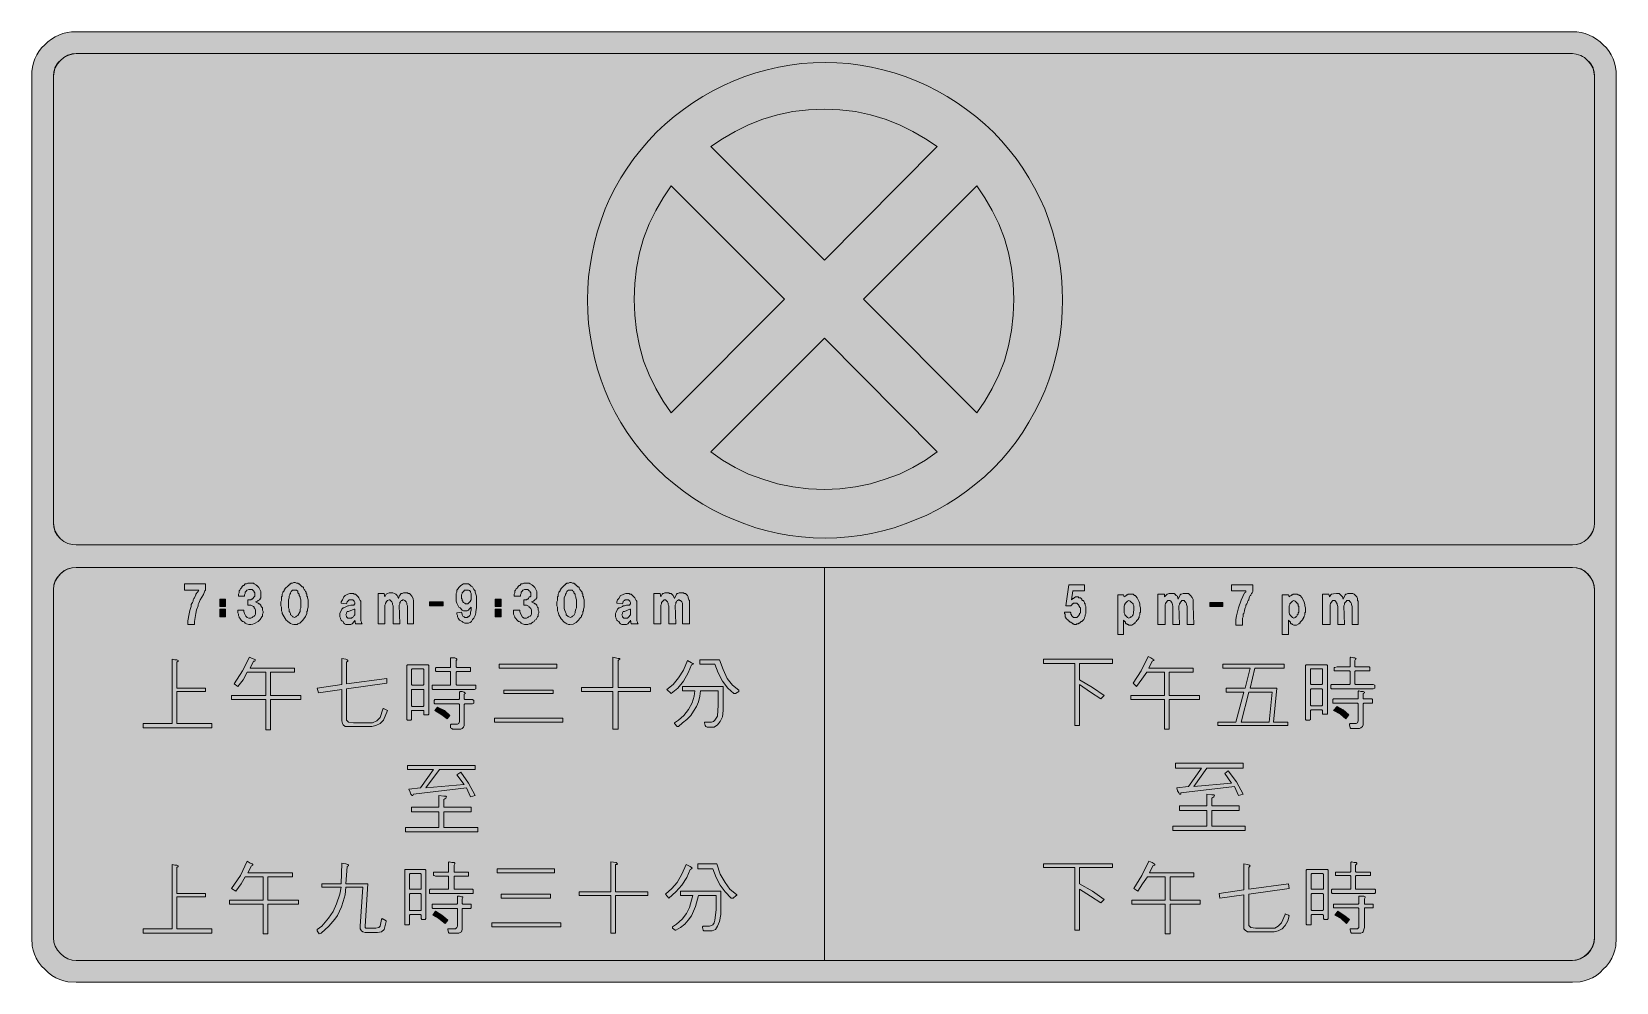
# Model space of a CAD drawing. Header units: metres. Extents: x 76 to 493, y 11 to 261.
import ezdxf

# ---------------------------------------------------------------- set-up
doc = ezdxf.new("R2010")
doc.units = ezdxf.units.M
for name, color, linetype, true_color in [('FILL_BLACK_000000', 7, 'Continuous', 0x000000), ('FILL_PINK_E1E1E1', 7, 'Continuous', 0xe1e1e1), ('FILL_WHITE_FFFFFF', 7, 'Continuous', 0xffffff), ('FILL_YELLOW_FFFF00', 7, 'Continuous', 0xffff00), ('STROKE_BLACK_000000', 7, 'Continuous', 0x000000)]:
    doc.layers.add(name, color=color, linetype=linetype, true_color=true_color)

msp = doc.modelspace()

# ---------------------------------------------------------------- hatches: boundary and pattern name
at = {"layer": 'FILL_BLACK_000000', "true_color": 0x000000}
h = msp.add_hatch(color=7, dxfattribs=at)
h.dxf.hatch_style = 1
h.paths.add_polyline_path([(76.79, 252.77), (77.15, 253.84), (77.63, 254.87), (78.22, 255.83), (78.92, 256.74), (79.74, 257.58), (80.58, 258.35), (81.49, 259.03), (82.45, 259.61), (83.48, 260.1), (84.55, 260.49), (85.66, 260.77), (86.82, 260.94), (88.02, 261), (481.5, 261), (482.64, 260.94), (483.75, 260.77), (484.84, 260.49), (485.89, 260.1), (486.89, 259.61), (487.85, 259.03), (488.76, 258.35), (489.6, 257.58), (490.42, 256.74), (491.12, 255.83), (491.71, 254.87), (492.19, 253.84), (492.55, 252.77), (492.81, 251.66), (492.97, 250.5), (493.02, 249.3), (493.02, 22.68), (492.86, 20.52), (492.64, 19.44), (492.3, 18.36), (491.83, 17.29), (491.22, 16.24), (490.48, 15.27), (489.6, 14.4), (488.75, 13.52), (487.82, 12.78), (486.79, 12.17), (485.64, 11.7), (484.56, 11.36), (483.5, 11.14), (481.5, 10.98), (88.02, 10.98), (85.86, 11.14), (84.78, 11.36), (83.7, 11.7), (82.63, 12.17), (81.59, 12.78), (80.61, 13.52), (79.74, 14.4), (78.86, 15.27), (78.12, 16.24), (77.51, 17.29), (77.04, 18.36), (76.7, 19.44), (76.48, 20.52), (76.32, 22.68), (76.32, 249.3), (76.37, 250.5), (76.53, 251.66), (76.79, 252.77)])
h.paths.add_polyline_path([(85.82, 119.72), (84.78, 119.22), (83.88, 118.44), (83.07, 117.46), (82.51, 116.44), (82.18, 115.38), (82.08, 114.3), (82.08, 22.68), (82.18, 21.58), (82.51, 20.47), (83.07, 19.44), (83.88, 18.54), (84.78, 17.73), (85.82, 17.17), (86.92, 16.84), (88.02, 16.74), (481.5, 16.74), (482.5, 16.84), (483.55, 17.17), (484.56, 17.73), (485.46, 18.54), (486.27, 19.44), (486.83, 20.47), (487.16, 21.58), (487.26, 22.68), (487.26, 114.3), (487.16, 115.38), (486.83, 116.44), (486.27, 117.46), (485.46, 118.44), (484.63, 119.2), (484.17, 119.5), (483.66, 119.7), (482.45, 120.01), (481.5, 120.06), (88.02, 120.06), (86.92, 119.98), (85.82, 119.72)], flags=16)
h.paths.add_polyline_path([(86.92, 255.14), (85.82, 254.81), (84.78, 254.25), (83.88, 253.44), (83.07, 252.54), (82.51, 251.5), (82.18, 250.4), (82.08, 249.3), (82.08, 131.76), (82.18, 130.68), (82.51, 129.62), (83.07, 128.6), (83.88, 127.62), (84.78, 126.91), (85.82, 126.4), (86.92, 126.1), (88.02, 126), (481.5, 126), (482.57, 126.1), (483.62, 126.4), (484.59, 126.91), (485.46, 127.62), (486.27, 128.52), (486.83, 129.55), (487.16, 130.66), (487.26, 131.76), (487.26, 249.3), (487.16, 250.4), (486.83, 251.5), (486.27, 252.54), (485.46, 253.44), (484.63, 254.2), (484.17, 254.5), (483.66, 254.7), (482.45, 255.1), (481.5, 255.24), (88.02, 255.24), (86.92, 255.14)], flags=16)
h = msp.add_hatch(color=7, dxfattribs=at)
h.dxf.hatch_style = 1
h.paths.add_polyline_path([(347.32, 187.34), (347.1, 184.27), (346.73, 181.22), (346.21, 178.2), (345.55, 175.21), (344.74, 172.27), (343.8, 169.36), (342.72, 166.5), (341.45, 163.69), (340.05, 160.94), (338.54, 158.26), (336.92, 155.65), (335.17, 153.13), (333.3, 150.7), (331.32, 148.38), (329.22, 146.16), (326.95, 144.05), (324.6, 142.05), (322.17, 140.16), (319.66, 138.4), (317.07, 136.76), (314.41, 135.25), (311.68, 133.88), (308.88, 132.66), (306.02, 131.52), (303.11, 130.53), (300.17, 129.7), (297.18, 129.01), (294.16, 128.48), (291.11, 128.1), (288.04, 127.88), (284.94, 127.8), (281.84, 127.88), (278.77, 128.1), (275.72, 128.48), (272.7, 129.01), (269.71, 129.7), (266.77, 130.53), (263.86, 131.52), (261, 132.66), (258.2, 133.88), (255.47, 135.25), (252.81, 136.76), (250.22, 138.4), (247.71, 140.16), (245.28, 142.05), (242.93, 144.05), (240.66, 146.16), (238.55, 148.37), (236.55, 150.68), (234.66, 153.09), (232.9, 155.59), (231.26, 158.18), (229.75, 160.87), (228.38, 163.64), (227.16, 166.5), (226.08, 169.36), (225.14, 172.27), (224.33, 175.21), (223.67, 178.2), (223.15, 181.22), (222.78, 184.27), (222.56, 187.34), (222.48, 190.44), (222.56, 193.48), (222.78, 196.51), (223.15, 199.53), (223.67, 202.54), (224.33, 205.54), (225.14, 208.51), (226.08, 211.46), (227.16, 214.38), (228.38, 217.18), (229.75, 219.91), (231.26, 222.56), (232.9, 225.13), (234.66, 227.62), (236.55, 230.02), (238.55, 232.33), (240.66, 234.54), (242.93, 236.65), (245.28, 238.65), (247.71, 240.54), (250.22, 242.3), (252.81, 243.94), (255.47, 245.45), (258.2, 246.82), (261, 248.04), (263.86, 249.18), (266.77, 250.17), (269.71, 251), (272.7, 251.68), (275.72, 252.22), (278.77, 252.6), (281.84, 252.82), (284.94, 252.9), (288.04, 252.82), (291.11, 252.6), (294.16, 252.22), (297.18, 251.68), (300.17, 251), (303.11, 250.17), (306.02, 249.18), (308.88, 248.04), (311.68, 246.82), (314.41, 245.45), (317.07, 243.94), (319.66, 242.3), (322.17, 240.54), (324.6, 238.65), (326.95, 236.65), (329.22, 234.54), (331.32, 232.33), (333.3, 230.02), (335.17, 227.62), (336.92, 225.13), (338.54, 222.56), (340.05, 219.91), (341.45, 217.18), (342.72, 214.38), (343.8, 211.46), (344.74, 208.51), (345.55, 205.54), (346.21, 202.54), (346.73, 199.53), (347.1, 196.51), (347.32, 193.48), (347.4, 190.44), (347.32, 187.34)])
h = msp.add_hatch(color=7, dxfattribs=at)
h.dxf.hatch_style = 1
h.paths.add_polyline_path([(482.5, 119.98), (483.55, 119.72), (484.56, 119.22), (485.46, 118.44), (486.27, 117.46), (486.83, 116.44), (487.16, 115.38), (487.26, 114.3), (487.26, 22.68), (487.16, 21.58), (486.83, 20.48), (486.27, 19.44), (485.46, 18.54), (484.56, 17.73), (483.55, 17.17), (482.5, 16.84), (481.5, 16.74), (284.76, 16.74), (284.76, 120.06), (481.5, 120.06), (482.5, 119.98)])
h = msp.add_hatch(color=7, dxfattribs=at)
h.dxf.hatch_style = 1
h.paths.add_polyline_path([(116.46, 114.12), (116.46, 115.74), (122.04, 115.74), (122.04, 114.12), (121.86, 113.94), (121.47, 113.02), (121.03, 112.28), (120.61, 111.55), (120.24, 110.7), (120.06, 110.34), (120.06, 109.98), (119.7, 108.97), (119.46, 107.94), (119.16, 105.84), (119.16, 105.12), (117.36, 105.12), (117.36, 106.02), (117.69, 107.89), (117.89, 108.8), (118.26, 109.8), (118.26, 110.34), (118.62, 110.88), (118.8, 111.24), (118.8, 111.6), (118.98, 111.96), (119.16, 112.14), (119.52, 112.86), (119.52, 113.04), (119.88, 113.58), (120.06, 113.76), (120.24, 114.12), (116.46, 114.12)])
h = msp.add_hatch(color=7, dxfattribs=at)
h.dxf.hatch_style = 1
h.paths.add_polyline_path([(130.86, 106.92), (130.86, 107.1), (130.68, 107.46), (130.68, 107.82), (130.5, 108.18), (130.5, 108.9), (132.12, 108.9), (132.12, 108.54), (132.3, 108), (132.66, 107.28), (132.84, 107.1), (133.02, 106.92), (133.38, 106.74), (133.92, 106.74), (134.28, 106.92), (134.46, 107.1), (134.82, 107.28), (135, 107.46), (135.18, 107.82), (135.18, 108.9), (135, 109.26), (134.82, 109.44), (134.82, 109.62), (134.64, 109.8), (134.28, 109.98), (133.92, 110.16), (133.2, 110.16), (133.2, 111.6), (133.92, 111.6), (134.1, 111.78), (134.28, 111.78), (135, 112.5), (135, 113.4), (134.82, 113.58), (134.82, 113.76), (134.64, 113.94), (134.46, 114.12), (134.28, 114.3), (133.38, 114.3), (133.02, 114.12), (132.84, 114.12), (132.84, 113.94), (132.66, 113.76), (132.48, 113.58), (132.48, 113.22), (132.3, 112.86), (132.3, 112.5), (130.68, 112.5), (130.68, 113.04), (130.86, 113.4), (130.86, 113.94), (131.04, 114.12), (131.22, 114.48), (131.4, 114.66), (131.58, 114.84), (131.58, 115.02), (131.76, 115.2), (131.94, 115.38), (132.12, 115.38), (132.48, 115.74), (132.84, 115.74), (133.2, 115.92), (134.64, 115.92), (134.82, 115.74), (135.36, 115.56), (135.36, 115.38), (135.54, 115.38), (135.72, 115.2), (135.9, 115.02), (136.08, 114.84), (136.62, 113.76), (136.62, 112.14), (136.44, 111.96), (136.44, 111.78), (136.26, 111.6), (135.9, 111.42), (135.72, 111.24), (135.18, 111.06), (135.54, 110.88), (135.9, 110.7), (136.08, 110.52), (136.26, 110.52), (136.62, 110.16), (136.62, 109.98), (136.8, 109.62), (136.98, 109.44), (136.98, 108.9), (137.16, 108.54), (137.16, 108.18), (136.98, 107.82), (136.98, 107.28), (136.8, 107.1), (136.44, 106.38), (135.9, 105.84), (134.94, 105.35), (134.45, 105.18), (133.92, 105.12), (133.38, 105.12), (132.84, 105.3), (132.48, 105.48), (132.3, 105.66), (131.94, 105.84), (131.76, 105.84), (131.58, 106.02), (131.4, 106.2), (131.04, 106.74), (130.86, 106.92)])
h = msp.add_hatch(color=7, dxfattribs=at)
h.dxf.hatch_style = 1
h.paths.add_polyline_path([(141.84, 109.98), (141.84, 111.06), (142.02, 111.42), (142.02, 112.32), (142.2, 112.5), (142.2, 113.04), (142.38, 113.4), (142.38, 113.58), (142.56, 113.76), (142.74, 113.94), (142.74, 114.12), (142.92, 114.3), (142.92, 114.48), (143.1, 114.66), (143.28, 114.84), (143.46, 115.02), (143.64, 115.2), (143.82, 115.38), (144, 115.56), (144.18, 115.56), (144.18, 115.74), (144.36, 115.74), (144.54, 115.92), (144.9, 115.92), (145.26, 116.1), (145.62, 116.1), (145.98, 115.92), (146.34, 115.92), (146.52, 115.74), (146.7, 115.74), (147.24, 115.2), (147.42, 115.02), (147.6, 115.02), (147.78, 114.84), (147.78, 114.66), (147.96, 114.3), (148.14, 114.12), (148.32, 113.76), (148.5, 113.58), (148.5, 113.22), (148.68, 113.04), (148.68, 112.5), (148.86, 112.32), (148.86, 112.14), (149.04, 111.6), (149.04, 109.98), (149.04, 109.62), (148.86, 109.08), (148.86, 108.72), (148.68, 108.54), (148.68, 108), (148.3, 107.2), (147.6, 106.2), (147.42, 106.02), (147.24, 105.84), (146.82, 105.48), (146.34, 105.3), (146.16, 105.12), (145.26, 105.12), (144.84, 105.16), (144.39, 105.33), (143.64, 105.84), (143.46, 106.02), (143.28, 106.2), (142.2, 108), (142.2, 108.36), (142.02, 108.72), (142.02, 109.44), (142.02, 109.62), (141.84, 109.98)])
h.paths.add_polyline_path([(144, 109.08), (144, 108.54), (144.18, 108.36), (144.36, 108), (144.36, 107.64), (144.72, 107.46), (144.9, 107.1), (145.08, 107.1), (145.44, 106.92), (145.8, 107.1), (145.98, 107.28), (146.34, 107.46), (146.88, 108.54), (146.88, 109.08), (147.06, 109.44), (147.06, 111.6), (146.88, 112.14), (146.88, 112.32), (146.7, 112.68), (146.7, 113.04), (146.52, 113.22), (146.34, 113.4), (146.27, 113.88), (145.96, 114.08), (145.08, 114.12), (144.9, 114.12), (144.72, 113.94), (144.54, 113.76), (144.36, 113.4), (144.36, 113.22), (144.18, 113.04), (144.18, 112.86), (144, 112.5), (144, 112.14), (143.82, 111.6), (143.82, 109.44), (144, 109.08)], flags=16)
h = msp.add_hatch(color=7, dxfattribs=at)
h.dxf.hatch_style = 1
h.paths.add_polyline_path([(157.68, 111.06), (158.04, 111.6), (158.22, 111.96), (158.4, 112.32), (158.76, 112.68), (159.12, 112.86), (159.48, 113.04), (160.02, 113.22), (160.92, 113.22), (161.1, 113.04), (161.46, 113.04), (162, 112.5), (162.18, 112.32), (162.36, 112.14), (162.54, 111.78), (162.72, 111.42), (162.9, 111.24), (162.9, 106.02), (163.08, 105.66), (163.08, 105.48), (163.26, 105.3), (161.46, 105.3), (161.28, 106.2), (161.1, 105.84), (160.56, 105.3), (160.2, 105.12), (158.94, 105.12), (158.58, 105.3), (158.4, 105.48), (158.22, 105.84), (157.86, 106.02), (157.68, 106.2), (157.5, 106.56), (157.5, 106.74), (157.32, 107.1), (157.32, 108), (157.86, 109.08), (158.22, 109.44), (158.4, 109.44), (158.76, 109.62), (159.12, 109.8), (159.48, 109.98), (159.66, 109.98), (160.2, 110.16), (161.1, 110.16), (161.1, 110.34), (161.28, 110.52), (161.28, 110.88), (161.1, 111.24), (160.74, 111.6), (159.84, 111.6), (159.48, 111.24), (159.3, 111.06), (159.12, 110.52), (157.68, 110.7), (157.68, 111.06)])
h.paths.add_polyline_path([(161.28, 109.08), (161.1, 109.08), (159.66, 108.54), (159.3, 108.54), (159.12, 108.18), (159.12, 108), (158.94, 107.64), (159.12, 107.28), (159.12, 107.1), (159.3, 106.92), (159.48, 106.74), (160.38, 106.74), (160.56, 106.92), (160.92, 107.1), (161.1, 107.46), (161.28, 107.64), (161.28, 108), (161.28, 109.08)], flags=16)
h = msp.add_hatch(color=7, dxfattribs=at)
h.dxf.hatch_style = 1
h.paths.add_polyline_path([(167.4, 113.22), (169.02, 113.22), (169.2, 112.32), (169.56, 113.04), (169.92, 113.25), (170.34, 113.38), (171.26, 113.38), (171.7, 113.26), (172.1, 113.04), (172.41, 112.73), (172.62, 112.32), (172.8, 111.96), (172.98, 112.5), (173.16, 112.68), (173.16, 112.86), (173.34, 112.86), (173.34, 113.04), (173.52, 113.22), (173.7, 113.22), (174.06, 113.4), (175.14, 113.4), (175.32, 113.22), (175.68, 113.22), (175.86, 113.04), (176.32, 112.52), (176.6, 111.89), (176.73, 111.21), (176.76, 110.52), (176.76, 105.3), (175.14, 105.3), (175.14, 109.98), (174.96, 110.34), (174.96, 110.7), (174.78, 111.06), (174.42, 111.42), (174.06, 111.6), (173.88, 111.6), (173.7, 111.42), (173.52, 111.42), (173.34, 111.06), (173.16, 110.88), (173.16, 110.52), (172.98, 110.16), (173.16, 105.3), (171.36, 105.3), (171.36, 109.98), (171.18, 110.34), (171.18, 110.7), (171, 111.06), (170.64, 111.42), (170.46, 111.6), (170.28, 111.6), (169.92, 111.42), (169.56, 111.06), (169.56, 110.88), (169.38, 110.7), (169.38, 110.52), (169.2, 110.16), (169.2, 105.3), (167.4, 105.3), (167.4, 113.22)])
h = msp.add_hatch(color=7, dxfattribs=at)
h.dxf.hatch_style = 1
h.paths.add_polyline_path([(189.54, 107.82), (189.54, 107.64), (189.72, 107.28), (190.08, 107.1), (190.26, 106.92), (190.8, 106.92), (190.98, 107.1), (191.16, 107.1), (191.52, 107.46), (191.7, 107.82), (191.7, 108.36), (191.88, 108.9), (191.88, 109.62), (191.34, 109.08), (191.16, 108.9), (190.8, 108.72), (189.9, 108.72), (189.54, 108.9), (189, 109.44), (188.64, 109.62), (188.46, 109.98), (188.1, 110.7), (187.92, 111.24), (187.92, 113.22), (188.1, 113.58), (188.1, 114.12), (188.28, 114.3), (188.64, 114.84), (188.82, 115.02), (189.18, 115.38), (189.9, 115.74), (191.16, 115.74), (191.52, 115.56), (191.88, 115.2), (192.24, 115.02), (192.6, 114.3), (192.96, 113.94), (192.96, 113.58), (193.14, 113.04), (193.32, 112.5), (193.32, 109.44), (193.14, 108.54), (193.14, 108.18), (192.96, 107.46), (192.78, 107.1), (192.6, 106.74), (192.24, 106.38), (191.96, 105.89), (191.61, 105.6), (191.16, 105.47), (190.62, 105.48), (190.26, 105.48), (189.72, 105.66), (189.54, 105.84), (189.18, 106.02), (188.82, 106.2), (188.46, 106.74), (188.28, 107.1), (188.28, 107.46), (188.1, 107.82), (188.1, 108.18), (189.36, 108.36), (189.54, 107.82)])
h.paths.add_polyline_path([(191.88, 111.6), (191.88, 113.22), (191.7, 113.58), (191.7, 113.76), (191.42, 114.05), (191.21, 114.13), (190.44, 114.12), (190.08, 114.12), (190.08, 113.94), (189.9, 113.76), (189.54, 113.4), (189.54, 113.22), (189.36, 112.86), (189.36, 111.96), (189.54, 111.78), (189.54, 111.42), (189.72, 111.24), (189.72, 111.06), (189.9, 110.88), (190.26, 110.7), (190.44, 110.52), (190.98, 110.52), (191.16, 110.7), (191.34, 110.88), (191.52, 111.06), (191.7, 111.24), (191.7, 111.42), (191.88, 111.6)], flags=16)
h = msp.add_hatch(color=7, dxfattribs=at)
h.dxf.hatch_style = 1
h.paths.add_polyline_path([(208.08, 110.88), (208.44, 110.7), (208.62, 110.52), (208.8, 110.52), (208.98, 110.34), (209.16, 110.16), (209.16, 109.98), (209.34, 109.62), (209.52, 109.44), (209.52, 108.9), (209.7, 108.54), (209.7, 108.18), (209.52, 107.82), (209.52, 107.28), (209.34, 107.1), (209.16, 106.74), (208.98, 106.38), (208.62, 106.2), (208.44, 105.84), (208.08, 105.66), (207.72, 105.48), (207.54, 105.3), (207.18, 105.3), (206.82, 105.12), (205.92, 105.12), (205.38, 105.3), (205.02, 105.48), (204.84, 105.66), (204.48, 105.84), (204.3, 105.84), (204.12, 106.02), (203.94, 106.2), (203.58, 106.74), (203.4, 106.92), (203.4, 107.1), (203.22, 107.46), (203.04, 107.82), (203.04, 108.9), (204.66, 108.9), (204.66, 108.54), (204.84, 108), (205.42, 107.04), (205.85, 106.77), (206.46, 106.74), (206.82, 106.92), (207, 107.1), (207.36, 107.28), (207.54, 107.46), (207.72, 107.82), (207.72, 108.9), (207.54, 109.26), (207.36, 109.44), (207.18, 109.62), (207.18, 109.8), (206.82, 109.98), (206.46, 110.16), (205.74, 110.16), (205.74, 111.6), (206.46, 111.6), (206.64, 111.78), (206.82, 111.78), (207, 111.96), (207.18, 112.32), (207.36, 112.32), (207.54, 112.5), (207.54, 113.4), (207.36, 113.58), (207.36, 113.76), (207.18, 113.94), (207, 114.12), (206.82, 114.3), (205.92, 114.3), (205.56, 114.12), (205.38, 114.12), (205.38, 113.94), (205.2, 113.76), (205.02, 113.58), (205.02, 113.22), (204.84, 112.86), (204.84, 112.5), (203.22, 112.5), (203.22, 113.04), (203.4, 113.4), (203.4, 113.94), (203.58, 114.12), (203.76, 114.48), (203.94, 114.66), (204.12, 114.84), (204.12, 115.02), (204.3, 115.2), (204.48, 115.38), (204.66, 115.38), (205.02, 115.74), (205.38, 115.74), (205.74, 115.92), (207.18, 115.92), (207.36, 115.74), (207.9, 115.56), (207.9, 115.38), (208.08, 115.38), (208.26, 115.2), (208.44, 115.02), (208.62, 114.84), (208.98, 114.12), (209.16, 113.76), (209.16, 112.14), (208.98, 111.96), (208.98, 111.78), (208.62, 111.6), (208.26, 111.24), (207.72, 111.06), (208.08, 110.88)])
h = msp.add_hatch(color=7, dxfattribs=at)
h.dxf.hatch_style = 1
h.paths.add_polyline_path([(214.38, 109.98), (214.38, 111.06), (214.56, 111.42), (214.56, 112.32), (214.74, 112.5), (214.74, 113.04), (214.92, 113.4), (214.92, 113.58), (215.1, 113.76), (215.28, 113.94), (215.28, 114.12), (215.46, 114.3), (215.46, 114.48), (215.64, 114.66), (215.82, 114.84), (216, 115.02), (216.18, 115.2), (216.54, 115.56), (216.72, 115.56), (216.72, 115.74), (216.9, 115.74), (217.08, 115.92), (217.44, 115.92), (217.8, 116.1), (218.16, 116.1), (218.52, 115.92), (218.88, 115.92), (219.06, 115.74), (219.24, 115.74), (219.24, 115.56), (219.42, 115.56), (219.6, 115.38), (219.78, 115.2), (219.96, 115.02), (220.14, 115.02), (220.32, 114.84), (220.32, 114.66), (220.5, 114.3), (220.68, 114.12), (220.86, 113.76), (221.04, 113.58), (221.04, 113.22), (221.22, 113.04), (221.22, 112.5), (221.4, 112.32), (221.4, 112.14), (221.58, 111.6), (221.58, 109.62), (221.4, 109.08), (221.4, 108.72), (221.22, 108.54), (221.22, 108), (221.04, 107.64), (220.86, 107.46), (220.86, 107.1), (220.68, 106.92), (220.11, 106.19), (219.48, 105.59), (218.73, 105.21), (217.8, 105.12), (217.44, 105.12), (217.08, 105.3), (216.74, 105.4), (216.35, 105.69), (215.57, 106.61), (214.95, 107.65), (214.74, 108.36), (214.56, 108.72), (214.56, 109.44), (214.56, 109.62), (214.38, 109.98)])
h.paths.add_polyline_path([(216.38, 109.28), (216.49, 108.79), (216.72, 108.36), (216.9, 108), (216.9, 107.64), (217.4, 107.17), (217.98, 106.92), (218.34, 107.1), (218.52, 107.28), (218.88, 107.46), (219.24, 108.18), (219.24, 108.54), (219.42, 109.08), (219.6, 109.44), (219.6, 111.6), (219.42, 112.14), (219.42, 112.32), (219.24, 112.68), (219.24, 113.04), (219.06, 113.22), (218.88, 113.4), (218.88, 113.76), (218.52, 113.94), (218.52, 114.12), (217.44, 114.12), (217.26, 113.94), (217.08, 113.76), (216.9, 113.4), (216.9, 113.22), (216.72, 113.04), (216.72, 112.86), (216.36, 112.14), (216.36, 111.6), (216.36, 110.34), (216.38, 109.28)], flags=16)
h = msp.add_hatch(color=7, dxfattribs=at)
h.dxf.hatch_style = 1
h.paths.add_polyline_path([(230.22, 111.06), (230.4, 111.6), (230.76, 111.96), (231.12, 112.68), (231.66, 112.86), (232.02, 113.04), (232.56, 113.22), (233.46, 113.22), (233.64, 113.04), (234, 113.04), (234.9, 112.14), (235.26, 111.42), (235.44, 111.24), (235.44, 106.02), (235.62, 105.66), (235.62, 105.48), (235.8, 105.3), (234, 105.3), (233.82, 106.2), (233.64, 105.84), (233.46, 105.66), (233.1, 105.3), (232.74, 105.12), (231.48, 105.12), (231.12, 105.3), (230.94, 105.48), (230.76, 105.84), (230.4, 106.02), (230.22, 106.2), (230.04, 106.56), (230.04, 106.74), (229.86, 107.1), (229.86, 108), (230.04, 108.36), (230.4, 109.08), (230.76, 109.44), (230.94, 109.44), (231.3, 109.62), (231.66, 109.8), (231.84, 109.98), (232.2, 109.98), (232.74, 110.16), (233.64, 110.16), (233.64, 110.34), (233.82, 110.52), (233.82, 110.88), (233.64, 111.24), (233.46, 111.42), (233.28, 111.6), (232.38, 111.6), (232.2, 111.42), (231.84, 111.24), (231.84, 111.06), (231.66, 110.52), (230.22, 110.7), (230.22, 111.06)])
h.paths.add_polyline_path([(232.2, 108.54), (231.84, 108.54), (231.66, 108.18), (231.66, 108), (231.48, 107.64), (231.66, 107.28), (231.66, 107.1), (231.84, 106.92), (232.02, 106.74), (232.56, 106.74), (232.97, 106.79), (233.3, 107.01), (233.82, 107.64), (233.82, 109.08), (233.64, 109.08), (232.2, 108.54)], flags=16)
h = msp.add_hatch(color=7, dxfattribs=at)
h.dxf.hatch_style = 1
h.paths.add_polyline_path([(243.9, 105.3), (243.9, 109.98), (243.72, 110.34), (243.72, 110.7), (243.54, 111.06), (243, 111.6), (242.64, 111.6), (242.46, 111.42), (242.1, 111.06), (241.92, 110.88), (241.92, 110.52), (241.74, 110.16), (241.74, 105.3), (239.94, 105.3), (239.94, 113.22), (241.56, 113.22), (241.74, 112.32), (242.1, 113.04), (242.28, 113.22), (242.46, 113.22), (242.82, 113.4), (243.9, 113.4), (244.08, 113.22), (244.44, 113.22), (244.62, 113.04), (244.8, 112.86), (244.98, 112.68), (245.34, 111.96), (245.88, 113.04), (246.06, 113.22), (246.24, 113.22), (246.6, 113.4), (247.68, 113.4), (247.86, 113.22), (248.22, 113.22), (248.4, 113.04), (248.58, 112.86), (248.76, 112.68), (248.94, 112.32), (248.94, 112.14), (249.12, 111.6), (249.3, 111.42), (249.3, 105.3), (247.5, 105.3), (247.5, 110.7), (247.32, 111.06), (246.96, 111.42), (246.78, 111.42), (246.6, 111.6), (246.42, 111.6), (246.24, 111.42), (246.06, 111.42), (245.88, 111.06), (245.7, 110.88), (245.7, 110.52), (245.52, 110.16), (245.7, 105.3), (243.9, 105.3)])
h = msp.add_hatch(color=7, dxfattribs=at)
h.dxf.hatch_style = 1
h.paths.add_polyline_path([(127.26, 111.78), (127.26, 109.8), (125.82, 109.8), (125.82, 111.78), (127.26, 111.78)])
h = msp.add_hatch(color=7, dxfattribs=at)
h.dxf.hatch_style = 1
h.paths.add_polyline_path([(127.26, 109.08), (127.26, 107.1), (125.82, 107.1), (125.82, 109.08), (127.26, 109.08)])
h = msp.add_hatch(color=7, dxfattribs=at)
h.dxf.hatch_style = 1
h.paths.add_polyline_path([(184.5, 111.06), (184.5, 109.98), (180.9, 109.98), (180.9, 111.06), (184.5, 111.06)])
h = msp.add_hatch(color=7, dxfattribs=at)
h.dxf.hatch_style = 1
h.paths.add_polyline_path([(199.8, 111.78), (199.8, 109.8), (198.18, 109.8), (198.18, 111.78), (199.8, 111.78)])
h = msp.add_hatch(color=7, dxfattribs=at)
h.dxf.hatch_style = 1
h.paths.add_polyline_path([(199.8, 109.08), (199.8, 107.1), (198.18, 107.1), (198.18, 109.08), (199.8, 109.08)])
h = msp.add_hatch(color=7, dxfattribs=at)
h.dxf.hatch_style = 1
h.paths.add_polyline_path([(105.66, 79.02), (113.22, 79.02), (113.22, 95.94), (113.94, 95.76), (114.48, 95.76), (114.84, 95.58), (114.84, 95.4), (114.48, 95.22), (114.48, 88.38), (122.04, 88.38), (122.04, 87.48), (114.48, 87.48), (114.48, 79.02), (123.66, 79.02), (123.66, 77.94), (105.66, 77.94), (105.66, 79.02)])
h = msp.add_hatch(color=7, dxfattribs=at)
h.dxf.hatch_style = 1
h.paths.add_polyline_path([(128.88, 85.32), (128.88, 86.4), (137.88, 86.4), (137.88, 92.52), (133.02, 92.52), (131.94, 90.54), (130.5, 88.74), (129.6, 89.46), (131.76, 92.88), (133.56, 96.48), (134.28, 96.12), (134.82, 95.94), (135.18, 95.76), (135, 95.4), (134.64, 95.4), (133.74, 93.6), (145.44, 93.6), (145.44, 92.52), (139.14, 92.52), (139.14, 86.4), (147.06, 86.4), (147.06, 85.32), (139.14, 85.32), (139.14, 77.4), (137.88, 77.4), (137.88, 85.32), (128.88, 85.32)])
h = msp.add_hatch(color=7, dxfattribs=at)
h.dxf.hatch_style = 1
h.paths.add_polyline_path([(157.86, 89.28), (157.86, 96.12), (158.94, 95.94), (159.3, 95.76), (159.48, 95.58), (159.48, 95.4), (159.12, 95.22), (159.12, 89.46), (169.74, 90.9), (169.74, 89.64), (159.12, 88.2), (159.12, 79.92), (159.66, 79.38), (160.92, 79.2), (165.96, 79.2), (167.04, 79.74), (167.94, 80.64), (168.66, 82.8), (168.84, 82.98), (169.56, 82.62), (169.92, 82.44), (168.84, 79.92), (167.94, 79.02), (166.86, 78.48), (165.78, 78.3), (158.76, 78.3), (158.22, 78.66), (158.04, 79.02), (157.86, 79.74), (157.86, 88.02), (151.74, 87.12), (151.38, 88.38), (157.86, 89.28)])
h = msp.add_hatch(color=7, dxfattribs=at)
h.dxf.hatch_style = 1
h.paths.add_polyline_path([(193.14, 89.1), (193.14, 88.2), (192.78, 88.02), (181.8, 88.02), (181.62, 88.2), (181.62, 89.1), (186.48, 89.1), (186.48, 92.7), (182.7, 92.7), (182.52, 92.88), (182.52, 93.6), (182.7, 93.78), (186.48, 93.78), (186.48, 96.3), (187.56, 96.3), (187.92, 96.12), (188.1, 95.94), (188.1, 95.76), (187.92, 95.58), (187.92, 93.96), (188.1, 93.78), (191.7, 93.78), (191.7, 92.7), (188.1, 92.7), (187.92, 92.52), (187.92, 89.28), (188.1, 89.1), (193.14, 89.1)])
h = msp.add_hatch(color=7, dxfattribs=at)
h.dxf.hatch_style = 1
h.paths.add_polyline_path([(239.04, 87.48), (230.58, 87.48), (230.58, 77.58), (229.14, 77.58), (229.14, 87.48), (220.86, 87.48), (220.86, 88.56), (229.14, 88.56), (229.14, 96.48), (230.58, 96.12), (230.94, 96.12), (230.94, 95.94), (230.76, 95.76), (230.58, 95.58), (230.58, 88.56), (239.04, 88.56), (239.04, 87.48)])
h = msp.add_hatch(color=7, dxfattribs=at)
h.dxf.hatch_style = 1
h.paths.add_polyline_path([(179.46, 81.36), (179.46, 82.44), (176.22, 82.44), (176.22, 80.1), (176.04, 79.92), (175.14, 79.92), (174.96, 80.1), (174.96, 94.32), (175.14, 94.5), (180.54, 94.5), (180.72, 94.32), (180.72, 81.54), (180.54, 81.36), (179.46, 81.36)])
h.paths.add_polyline_path([(176.4, 83.52), (179.28, 83.52), (179.46, 83.7), (179.46, 88.02), (176.22, 88.02), (176.22, 83.7), (176.4, 83.52)], flags=16)
h.paths.add_polyline_path([(179.46, 89.28), (179.46, 93.24), (179.28, 93.42), (176.4, 93.42), (176.22, 93.24), (176.22, 89.28), (176.4, 89.1), (179.28, 89.1), (179.46, 89.28)], flags=16)
h = msp.add_hatch(color=7, dxfattribs=at)
h.dxf.hatch_style = 1
h.paths.add_polyline_path([(214.38, 94.68), (214.38, 93.6), (199.26, 93.6), (199.26, 94.68), (214.38, 94.68)])
h = msp.add_hatch(color=7, dxfattribs=at)
h.dxf.hatch_style = 1
h.paths.add_polyline_path([(244.44, 86.94), (243.36, 88.02), (244.98, 89.28), (246.42, 91.08), (247.68, 93.06), (248.76, 95.58), (249.84, 95.04), (250.2, 94.86), (250.38, 94.86), (250.2, 94.68), (249.84, 94.5), (248.94, 92.34), (247.68, 90.18), (246.24, 88.38), (244.44, 86.94)])
h = msp.add_hatch(color=7, dxfattribs=at)
h.dxf.hatch_style = 1
h.paths.add_polyline_path([(252, 94.68), (252, 95.76), (257.22, 95.76), (258.12, 93.24), (259.2, 90.9), (260.64, 89.1), (262.26, 87.84), (262.26, 87.48), (261.36, 86.94), (261, 86.94), (259.38, 88.38), (257.94, 90.18), (256.86, 92.34), (255.96, 94.68), (252, 94.68)])
h = msp.add_hatch(color=7, dxfattribs=at)
h.dxf.hatch_style = 1
h.paths.add_polyline_path([(213.48, 87.84), (213.48, 86.94), (200.52, 86.94), (200.52, 87.84), (213.48, 87.84)])
h = msp.add_hatch(color=7, dxfattribs=at)
h.dxf.hatch_style = 1
h.paths.add_polyline_path([(247.5, 88.74), (258.12, 88.74), (258.12, 82.44), (257.94, 80.82), (257.4, 79.56), (256.68, 78.66), (255.78, 78.12), (253.98, 78.12), (253.62, 78.3), (253.44, 78.48), (253.26, 79.2), (253.26, 79.38), (255.06, 79.38), (255.6, 79.56), (255.96, 79.92), (256.32, 80.46), (256.68, 81), (256.86, 83.88), (256.86, 87.66), (252.18, 87.66), (252, 86.22), (251.64, 84.78), (251.1, 83.52), (250.38, 82.26), (249.66, 81.18), (248.58, 80.1), (247.5, 79.2), (246.42, 78.3), (246.06, 78.3), (245.34, 79.02), (245.34, 79.2), (246.42, 79.92), (247.8, 81.17), (249.02, 82.72), (249.98, 84.46), (250.56, 86.22), (250.74, 87.66), (247.5, 87.66), (247.5, 88.74)])
h = msp.add_hatch(color=7, dxfattribs=at)
h.dxf.hatch_style = 1
h.paths.add_polyline_path([(186.84, 77.76), (186.48, 77.94), (186.48, 78.66), (186.66, 78.84), (188.28, 78.84), (188.64, 79.02), (188.82, 79.56), (188.82, 84.06), (188.64, 84.24), (182.34, 84.24), (182.16, 84.42), (182.16, 85.14), (182.34, 85.32), (188.64, 85.32), (188.82, 85.5), (188.82, 87.3), (189, 87.48), (189.54, 87.48), (190.08, 87.3), (190.26, 87.12), (190.44, 86.94), (190.08, 86.76), (190.08, 85.5), (190.26, 85.32), (192.24, 85.32), (192.6, 85.14), (192.6, 84.42), (192.24, 84.24), (190.26, 84.24), (190.08, 84.06), (190.08, 78.48), (189.9, 78.12), (189.54, 77.76), (189.18, 77.58), (187.02, 77.58), (186.84, 77.76)])
h = msp.add_hatch(color=7, dxfattribs=at)
h.dxf.hatch_style = 1
h.paths.add_polyline_path([(182.34, 82.44), (183.06, 83.34), (184.86, 82.44), (186.3, 81.18), (185.58, 80.28), (184.14, 81.36), (182.34, 82.44)])
h = msp.add_hatch(color=7, dxfattribs=at)
h.dxf.hatch_style = 1
h.paths.add_polyline_path([(216, 80.46), (216, 79.38), (198, 79.38), (198, 80.46), (216, 80.46)])
h = msp.add_hatch(color=7, dxfattribs=at)
h.dxf.hatch_style = 1
h.paths.add_polyline_path([(176.76, 60.48), (176.58, 60.12), (176.4, 60.12), (176.04, 60.48), (175.86, 61.02), (175.5, 61.74), (178.56, 62.1), (181.98, 66.96), (175.14, 66.96), (175.14, 68.04), (192.96, 68.04), (192.96, 66.96), (183.6, 66.96), (180, 62.1), (190.08, 63), (188.1, 65.52), (189.18, 66.24), (191.16, 63.36), (192.96, 60.12), (191.7, 59.76), (190.62, 62.1), (176.76, 60.48)])
h = msp.add_hatch(color=7, dxfattribs=at)
h.dxf.hatch_style = 1
h.paths.add_polyline_path([(174.6, 51.66), (183.42, 51.66), (183.42, 55.8), (176.22, 55.8), (176.22, 57.06), (183.42, 57.06), (183.42, 60.12), (184.68, 59.94), (185.22, 59.94), (185.4, 59.76), (185.22, 59.4), (184.68, 59.04), (184.68, 57.06), (191.88, 57.06), (191.88, 55.8), (184.68, 55.8), (184.68, 51.66), (193.68, 51.66), (193.68, 50.58), (174.6, 50.58), (174.6, 51.66)])
h = msp.add_hatch(color=7, dxfattribs=at)
h.dxf.hatch_style = 1
h.paths.add_polyline_path([(105.66, 25.02), (113.22, 25.02), (113.22, 41.94), (113.94, 41.76), (114.48, 41.76), (114.84, 41.58), (114.84, 41.4), (114.48, 41.22), (114.48, 34.38), (122.04, 34.38), (122.04, 33.48), (114.48, 33.48), (114.48, 25.02), (123.66, 25.02), (123.66, 23.94), (105.66, 23.94), (105.66, 25.02)])
h = msp.add_hatch(color=7, dxfattribs=at)
h.dxf.hatch_style = 1
h.paths.add_polyline_path([(138.42, 23.76), (137.16, 23.76), (137.16, 31.5), (128.34, 31.5), (128.34, 32.58), (137.16, 32.58), (137.16, 38.7), (132.48, 38.7), (131.4, 36.9), (129.96, 34.92), (128.88, 35.64), (131.22, 39.06), (133.02, 42.84), (133.74, 42.3), (134.28, 42.12), (134.46, 41.94), (134.46, 41.76), (134.1, 41.58), (133.2, 39.78), (144.9, 39.78), (144.9, 38.7), (138.42, 38.7), (138.42, 32.58), (146.52, 32.58), (146.52, 31.5), (138.42, 31.5), (138.42, 23.76)])
h = msp.add_hatch(color=7, dxfattribs=at)
h.dxf.hatch_style = 1
h.paths.add_polyline_path([(158.76, 34.02), (158.22, 32.22), (157.79, 30.87), (157.3, 29.66), (156.72, 28.57), (156.07, 27.57), (154.47, 25.74), (152.46, 23.94), (151.92, 23.76), (151.56, 24.3), (151.38, 24.48), (151.38, 24.84), (152.64, 25.74), (154.37, 27.86), (155.57, 29.64), (156.47, 31.59), (157.32, 34.2), (157.68, 36), (152.64, 36), (152.64, 36.9), (157.68, 36.9), (157.86, 42.3), (158.94, 42.12), (159.48, 41.94), (159.66, 41.76), (159.66, 41.58), (159.3, 41.4), (158.94, 36.9), (164.7, 36.9), (163.98, 25.74), (163.98, 25.38), (164.16, 25.2), (166.86, 25.2), (167.58, 25.38), (167.94, 25.74), (168.3, 27.54), (168.48, 27.72), (169.56, 27.18), (169.56, 27), (169.02, 24.84), (168.3, 24.3), (167.22, 24.12), (163.98, 24.12), (163.44, 24.3), (163.08, 24.48), (162.72, 25.02), (162.72, 25.74), (163.44, 36), (158.94, 36), (158.76, 34.02)])
h = msp.add_hatch(color=7, dxfattribs=at)
h.dxf.hatch_style = 1
h.paths.add_polyline_path([(180.9, 34.38), (180.9, 35.28), (181.08, 35.46), (185.94, 35.46), (185.94, 38.88), (182.52, 38.88), (182.16, 39.06), (181.98, 39.06), (181.98, 39.96), (185.94, 39.96), (185.94, 42.48), (186.12, 42.66), (186.84, 42.48), (187.38, 42.48), (187.56, 42.3), (187.56, 42.12), (187.38, 41.76), (187.38, 39.96), (191.16, 39.96), (191.16, 38.88), (187.38, 38.88), (187.38, 35.46), (192.24, 35.46), (192.42, 35.28), (192.42, 34.38), (192.24, 34.38), (180.9, 34.38)])
h = msp.add_hatch(color=7, dxfattribs=at)
h.dxf.hatch_style = 1
h.paths.add_polyline_path([(228.6, 33.84), (220.32, 33.84), (220.32, 34.74), (228.6, 34.74), (228.6, 42.66), (230.04, 42.48), (230.22, 42.3), (230.4, 42.12), (230.22, 41.94), (229.86, 41.94), (229.86, 34.74), (238.32, 34.74), (238.32, 33.84), (229.86, 33.84), (229.86, 23.94), (228.6, 23.94), (228.6, 33.84)])
h = msp.add_hatch(color=7, dxfattribs=at)
h.dxf.hatch_style = 1
h.paths.add_polyline_path([(243.9, 33.12), (243, 34.2), (244.62, 35.64), (246.06, 37.26), (247.32, 39.42), (248.4, 41.94), (249.48, 41.4), (249.84, 41.22), (250.02, 41.04), (249.84, 40.86), (249.48, 40.68), (248.58, 38.52), (247.32, 36.54), (245.7, 34.74), (243.9, 33.12)])
h = msp.add_hatch(color=7, dxfattribs=at)
h.dxf.hatch_style = 1
h.paths.add_polyline_path([(256.32, 38.52), (255.42, 40.86), (251.46, 40.86), (251.46, 42.12), (256.5, 42.12), (257.4, 39.42), (258.66, 37.26), (259.92, 35.46), (261.72, 34.02), (261.72, 33.84), (261.54, 33.84), (260.82, 33.12), (260.28, 33.12), (258.66, 34.74), (257.4, 36.54), (256.32, 38.52)])
h = msp.add_hatch(color=7, dxfattribs=at)
h.dxf.hatch_style = 1
h.paths.add_polyline_path([(178.92, 27.54), (178.74, 27.72), (178.74, 28.62), (178.56, 28.8), (175.86, 28.8), (175.68, 28.62), (175.68, 26.28), (175.5, 26.1), (174.42, 26.1), (174.42, 40.68), (179.82, 40.68), (180, 40.5), (180, 27.72), (179.82, 27.54), (178.92, 27.54)])
h.paths.add_polyline_path([(178.74, 39.42), (178.56, 39.6), (175.86, 39.6), (175.68, 39.42), (175.68, 35.46), (178.74, 35.46), (178.74, 39.42)], flags=16)
h.paths.add_polyline_path([(178.56, 34.38), (175.86, 34.38), (175.68, 34.2), (175.68, 29.88), (178.74, 29.88), (178.74, 34.2), (178.56, 34.38)], flags=16)
h = msp.add_hatch(color=7, dxfattribs=at)
h.dxf.hatch_style = 1
h.paths.add_polyline_path([(213.84, 40.86), (213.84, 39.78), (198.72, 39.78), (198.72, 40.86), (213.84, 40.86)])
h = msp.add_hatch(color=7, dxfattribs=at)
h.dxf.hatch_style = 1
h.paths.add_polyline_path([(188.1, 25.38), (188.28, 25.74), (188.28, 30.42), (181.8, 30.42), (181.62, 30.6), (181.62, 31.5), (188.1, 31.5), (188.28, 31.68), (188.28, 33.66), (188.82, 33.66), (189.36, 33.48), (189.72, 33.48), (189.72, 33.3), (189.54, 32.94), (189.54, 31.68), (189.72, 31.5), (191.88, 31.5), (191.88, 30.6), (191.7, 30.42), (189.54, 30.42), (189.54, 24.84), (189.36, 24.3), (188.64, 23.94), (186.12, 23.94), (185.94, 24.12), (185.76, 24.84), (185.76, 25.02), (187.74, 25.02), (188.1, 25.38)])
h = msp.add_hatch(color=7, dxfattribs=at)
h.dxf.hatch_style = 1
h.paths.add_polyline_path([(212.76, 34.2), (212.76, 33.12), (199.8, 33.12), (199.8, 34.2), (212.76, 34.2)])
h = msp.add_hatch(color=7, dxfattribs=at)
h.dxf.hatch_style = 1
h.paths.add_polyline_path([(257.58, 34.92), (257.58, 28.8), (257.22, 27), (256.68, 25.74), (256.14, 24.84), (255.24, 24.48), (253.08, 24.48), (252.9, 24.66), (252.72, 25.38), (252.72, 25.56), (252.9, 25.74), (254.52, 25.74), (255.06, 25.92), (255.42, 26.1), (255.78, 26.64), (255.96, 27.36), (256.32, 30.06), (256.32, 33.84), (251.64, 33.84), (250.92, 30.96), (249.84, 28.44), (248.94, 27.36), (248.04, 26.28), (246.96, 25.38), (245.7, 24.66), (245.52, 24.66), (244.8, 25.2), (244.8, 25.56), (245.88, 26.28), (247.33, 27.61), (248.48, 29.06), (249.31, 30.69), (249.84, 32.58), (250.2, 33.84), (246.96, 33.84), (246.96, 34.92), (257.58, 34.92)])
h = msp.add_hatch(color=7, dxfattribs=at)
h.dxf.hatch_style = 1
h.paths.add_polyline_path([(181.8, 28.62), (182.52, 29.7), (184.14, 28.62), (185.76, 27.36), (185.04, 26.46), (183.42, 27.72), (181.8, 28.62)])
h = msp.add_hatch(color=7, dxfattribs=at)
h.dxf.hatch_style = 1
h.paths.add_polyline_path([(215.46, 26.64), (215.46, 25.56), (197.28, 25.56), (197.28, 26.64), (215.46, 26.64)])
at = {"layer": 'FILL_PINK_E1E1E1', "true_color": 0xe1e1e1}
h = msp.add_hatch(color=7, dxfattribs=at)
h.dxf.hatch_style = 1
h.paths.add_polyline_path([(284.76, 200.88), (254.88, 230.76), (257.98, 232.85), (261.32, 234.76), (264.85, 236.48), (268.56, 237.96), (272.43, 239.14), (276.46, 239.98), (280.58, 240.49), (284.76, 240.66), (288.83, 240.49), (292.91, 239.98), (296.91, 239.14), (300.78, 237.96), (304.49, 236.48), (308.03, 234.76), (311.36, 232.85), (314.46, 230.76), (284.76, 200.88)])
h = msp.add_hatch(color=7, dxfattribs=at)
h.dxf.hatch_style = 1
h.paths.add_polyline_path([(242.35, 163.84), (240.43, 167.17), (238.72, 170.71), (237.24, 174.42), (236.16, 178.37), (235.37, 182.38), (234.89, 186.47), (234.72, 190.62), (234.89, 194.77), (235.37, 198.83), (236.16, 202.8), (237.24, 206.64), (238.72, 210.43), (240.43, 213.97), (242.35, 217.32), (244.44, 220.5), (274.32, 190.62), (244.44, 160.74), (242.35, 163.84)])
h = msp.add_hatch(color=7, dxfattribs=at)
h.dxf.hatch_style = 1
h.paths.add_polyline_path([(324.9, 220.5), (326.99, 217.32), (328.9, 213.98), (330.62, 210.43), (332.1, 206.64), (333.18, 202.8), (333.97, 198.83), (334.45, 194.77), (334.62, 190.62), (334.45, 186.47), (333.97, 182.39), (333.18, 178.37), (332.1, 174.42), (330.62, 170.71), (328.9, 167.18), (326.99, 163.84), (324.9, 160.74), (295.02, 190.62), (324.9, 220.5)])
h = msp.add_hatch(color=7, dxfattribs=at)
h.dxf.hatch_style = 1
h.paths.add_polyline_path([(311.36, 148.29), (308.03, 146.34), (304.49, 144.66), (300.78, 143.28), (296.91, 142.1), (292.91, 141.26), (288.83, 140.75), (284.76, 140.58), (280.58, 140.75), (276.46, 141.26), (272.43, 142.1), (268.56, 143.28), (264.85, 144.66), (261.32, 146.34), (257.98, 148.29), (254.88, 150.48), (284.76, 180.36), (314.46, 150.48), (311.36, 148.29)])
at = {"layer": 'FILL_WHITE_FFFFFF', "true_color": 0xffffff}
h = msp.add_hatch(color=7, dxfattribs=at)
h.dxf.hatch_style = 1
h.paths.add_polyline_path([(284.76, 120.06), (284.76, 16.74), (88.02, 16.74), (86.92, 16.84), (85.82, 17.17), (84.78, 17.73), (83.88, 18.54), (83.07, 19.44), (82.51, 20.48), (82.18, 21.58), (82.08, 22.68), (82.08, 114.3), (82.18, 115.48), (82.51, 116.57), (83.07, 117.57), (83.88, 118.44), (84.75, 119.15), (85.75, 119.66), (86.84, 119.96), (88.02, 120.06), (284.76, 120.06)])
h = msp.add_hatch(color=7, dxfattribs=at)
h.dxf.hatch_style = 1
h.paths.add_polyline_path([(349.92, 111.78), (350.1, 111.96), (350.28, 111.96), (350.46, 112.14), (350.82, 112.32), (351.54, 112.32), (351.72, 112.14), (352.08, 112.14), (352.26, 111.96), (352.44, 111.78), (352.44, 111.6), (352.62, 111.42), (352.8, 111.42), (352.98, 111.24), (353.16, 110.88), (353.16, 110.7), (353.34, 110.52), (353.34, 110.16), (353.52, 109.8), (353.52, 108), (353.34, 107.64), (353.34, 107.28), (353.16, 106.92), (353.16, 106.74), (352.98, 106.38), (352.44, 105.84), (352.26, 105.84), (352.08, 105.66), (351.9, 105.48), (351.72, 105.48), (351.54, 105.3), (351.18, 105.3), (351, 105.12), (350.46, 105.12), (350.28, 105.3), (350.1, 105.3), (349.92, 105.48), (349.56, 105.66), (349.38, 105.66), (349.2, 105.84), (349.02, 106.02), (348.84, 106.02), (348.84, 106.2), (348.48, 106.56), (348.3, 106.74), (348.3, 106.92), (348.12, 107.1), (348.12, 107.82), (347.94, 108), (347.94, 108.36), (349.38, 108.36), (349.56, 108.18), (349.56, 107.82), (349.74, 107.64), (349.74, 107.46), (350.1, 107.1), (350.28, 106.92), (350.46, 106.92), (351.14, 106.91), (351.54, 107.28), (351.72, 107.46), (351.72, 107.64), (351.9, 107.64), (351.9, 108), (352.08, 108.18), (352.08, 109.44), (351.9, 109.62), (351.9, 109.8), (351.72, 109.98), (351.72, 110.16), (351.18, 110.7), (350.28, 110.7), (350.1, 110.52), (349.92, 110.52), (349.92, 110.34), (349.74, 110.16), (349.56, 109.98), (348.3, 109.98), (349.02, 115.56), (353.16, 115.56), (353.16, 113.94), (350.1, 113.94), (349.74, 111.6), (349.92, 111.78)])
h = msp.add_hatch(color=7, dxfattribs=at)
h.dxf.hatch_style = 1
h.paths.add_polyline_path([(367.74, 108.18), (367.74, 107.64), (367.56, 107.28), (367.56, 106.92), (367.38, 106.74), (367.38, 106.56), (367.02, 106.2), (366.84, 106.02), (366.84, 105.84), (366.48, 105.66), (366.48, 105.48), (366.3, 105.48), (366.12, 105.3), (365.58, 104.94), (364.86, 104.94), (364.68, 105.12), (364.5, 105.12), (364.32, 105.3), (364.14, 105.3), (363.96, 105.48), (363.96, 105.66), (363.78, 105.84), (363.6, 105.84), (363.6, 106.02), (363.42, 106.2), (363.42, 102.42), (361.98, 102.42), (361.98, 112.86), (363.42, 112.86), (363.6, 112.32), (363.96, 112.5), (364.14, 112.68), (364.32, 112.86), (364.5, 112.86), (364.68, 113.04), (365.94, 113.04), (366.12, 112.86), (366.3, 112.68), (366.48, 112.68), (366.66, 112.5), (367.02, 112.14), (367.56, 111.06), (367.74, 110.52), (367.74, 109.98), (367.92, 109.44), (367.92, 108.54), (367.92, 108.36), (367.74, 108.18)])
h.paths.add_polyline_path([(365.4, 107.1), (365.58, 107.1), (365.76, 107.46), (365.94, 107.64), (366.09, 108.16), (366.12, 109.08), (366.12, 109.98), (365.94, 110.34), (365.94, 110.52), (365.4, 111.06), (365.22, 111.24), (364.86, 111.42), (364.5, 111.24), (364.32, 111.06), (363.95, 110.7), (363.71, 110.27), (363.6, 109.78), (363.6, 109.26), (363.6, 108.18), (363.78, 107.82), (363.78, 107.64), (364.32, 107.1), (364.5, 106.92), (364.86, 106.74), (365.22, 106.92), (365.4, 107.1)], flags=16)
h = msp.add_hatch(color=7, dxfattribs=at)
h.dxf.hatch_style = 1
h.paths.add_polyline_path([(372.42, 113.04), (374.22, 113.04), (374.22, 112.32), (374.76, 112.86), (374.94, 113.04), (375.48, 113.22), (376.74, 113.22), (376.92, 113.04), (377.1, 113.04), (377.1, 112.86), (377.28, 112.68), (377.64, 112.5), (377.64, 112.32), (377.82, 111.78), (378.36, 112.86), (378.54, 113.04), (378.72, 113.04), (379.08, 113.22), (380.52, 113.22), (380.7, 113.04), (380.88, 112.86), (381.06, 112.68), (381.47, 112.22), (381.71, 111.7), (381.79, 111.13), (381.78, 110.52), (381.78, 109.98), (381.96, 105.12), (380.16, 105.12), (380.16, 109.8), (379.98, 110.34), (379.98, 110.52), (379.8, 110.88), (379.44, 111.24), (379.44, 111.42), (378.72, 111.42), (378.72, 111.24), (378.36, 110.88), (378.36, 110.7), (378.18, 110.52), (378.18, 110.34), (378, 109.98), (378.18, 105.12), (376.38, 105.12), (376.38, 109.8), (376.33, 110.32), (376.16, 110.88), (375.82, 111.3), (375.59, 111.41), (375.3, 111.42), (375.12, 111.42), (374.94, 111.24), (374.47, 110.6), (374.38, 110.22), (374.4, 109.8), (374.4, 105.12), (372.42, 105.12), (372.42, 113.04)])
h = msp.add_hatch(color=7, dxfattribs=at)
h.dxf.hatch_style = 1
h.paths.add_polyline_path([(391.86, 113.94), (391.86, 115.56), (397.44, 115.56), (397.44, 113.76), (397.26, 113.4), (397.08, 113.22), (396.9, 112.86), (396.9, 112.68), (396.72, 112.68), (396.54, 112.32), (396.36, 111.78), (396.36, 111.6), (396.18, 111.42), (396, 111.06), (396, 110.88), (395.82, 110.52), (395.64, 110.16), (395.64, 109.8), (395.46, 109.44), (395.28, 108.9), (395.28, 108.72), (395.1, 108), (394.92, 107.82), (394.92, 107.1), (394.74, 106.74), (394.74, 104.94), (392.94, 104.94), (392.94, 105.3), (392.98, 106.36), (393.13, 107.41), (393.66, 109.48), (394.41, 111.49), (395.28, 113.4), (395.64, 113.58), (395.64, 113.94), (391.86, 113.94)])
h = msp.add_hatch(color=7, dxfattribs=at)
h.dxf.hatch_style = 1
h.paths.add_polyline_path([(407.52, 112.68), (407.7, 112.86), (407.88, 112.86), (408.06, 113.04), (409.14, 113.04), (409.32, 112.86), (409.5, 112.86), (409.68, 112.68), (409.86, 112.68), (410.3, 112.22), (410.68, 111.61), (410.97, 110.96), (411.12, 110.34), (411.12, 109.98), (411.3, 109.44), (411.3, 108.36), (411.12, 108.18), (411.12, 107.64), (410.94, 107.28), (410.94, 107.1), (410.76, 106.92), (410.76, 106.74), (410.58, 106.56), (410.58, 106.38), (410.22, 106.02), (410.04, 105.84), (409.86, 105.66), (409.86, 105.48), (409.68, 105.48), (409.5, 105.3), (408.96, 104.94), (408.24, 104.94), (407.88, 105.12), (407.7, 105.3), (407.52, 105.3), (407.34, 105.48), (407.34, 105.66), (407.16, 105.84), (406.98, 105.84), (406.98, 106.02), (406.8, 106.2), (406.8, 102.42), (405.18, 102.42), (405.18, 112.86), (406.8, 112.86), (406.98, 112.32), (407.16, 112.5), (407.52, 112.68)])
h.paths.add_polyline_path([(408.78, 107.1), (408.96, 107.1), (409.14, 107.46), (409.14, 107.64), (409.32, 107.82), (409.32, 108.18), (409.5, 108.36), (409.5, 109.8), (409.32, 109.98), (409.32, 110.52), (409.14, 110.52), (409.14, 110.7), (408.6, 111.24), (408.24, 111.42), (407.88, 111.24), (407.7, 111.06), (407.34, 110.7), (407.16, 110.52), (407.16, 110.34), (406.98, 109.98), (406.98, 108.72), (406.99, 108.25), (407.11, 107.81), (407.36, 107.42), (407.7, 107.1), (407.88, 106.92), (408.24, 106.74), (408.6, 106.92), (408.78, 107.1)], flags=16)
h = msp.add_hatch(color=7, dxfattribs=at)
h.dxf.hatch_style = 1
h.paths.add_polyline_path([(415.8, 113.04), (417.42, 113.04), (417.6, 112.32), (417.96, 112.86), (418.14, 113.04), (418.64, 113.19), (419.4, 113.22), (420.12, 113.22), (420.3, 113.04), (420.48, 112.86), (420.66, 112.68), (421.02, 112.32), (421.2, 111.78), (421.74, 112.86), (421.92, 113.04), (422.1, 113.04), (422.46, 113.22), (423.72, 113.22), (424.08, 113.04), (424.26, 112.86), (424.44, 112.68), (424.8, 112.32), (424.98, 111.96), (424.98, 111.42), (425.16, 111.24), (425.16, 105.12), (423.54, 105.12), (423.54, 109.8), (423.36, 110.34), (423.36, 110.52), (423.18, 110.88), (422.82, 111.24), (422.82, 111.42), (422.1, 111.42), (422.1, 111.24), (421.56, 110.7), (421.56, 110.34), (421.38, 109.98), (421.56, 105.12), (419.76, 105.12), (419.76, 109.8), (419.58, 110.34), (419.58, 110.52), (419.22, 111.24), (419.04, 111.42), (418.5, 111.42), (418.32, 111.24), (417.85, 110.6), (417.76, 110.22), (417.78, 109.8), (417.78, 105.12), (415.8, 105.12), (415.8, 113.04)])
h = msp.add_hatch(color=7, dxfattribs=at)
h.dxf.hatch_style = 1
h.paths.add_polyline_path([(389.52, 110.88), (389.52, 109.8), (386.1, 109.8), (386.1, 110.88), (389.52, 110.88)])
h = msp.add_hatch(color=7, dxfattribs=at)
h.dxf.hatch_style = 1
h.paths.add_polyline_path([(342.36, 94.86), (342.36, 95.94), (360.54, 95.94), (360.54, 94.86), (351.9, 94.86), (351.9, 90.54), (355.32, 88.56), (358.38, 86.4), (357.48, 85.5), (354.78, 87.3), (351.9, 89.28), (351.9, 78.48), (350.64, 78.48), (350.64, 94.86), (342.36, 94.86)])
h = msp.add_hatch(color=7, dxfattribs=at)
h.dxf.hatch_style = 1
h.paths.add_polyline_path([(365.4, 85.32), (365.4, 86.4), (374.22, 86.4), (374.22, 92.52), (369.54, 92.52), (368.28, 90.72), (366.84, 88.74), (365.94, 89.64), (368.1, 92.88), (369.9, 96.66), (370.62, 96.3), (371.16, 95.94), (371.52, 95.76), (371.34, 95.58), (370.98, 95.4), (370.08, 93.6), (381.78, 93.6), (381.78, 92.52), (375.48, 92.52), (375.48, 86.4), (383.4, 86.4), (383.4, 85.32), (375.48, 85.32), (375.48, 77.58), (374.22, 77.58), (374.22, 85.32), (365.4, 85.32)])
h = msp.add_hatch(color=7, dxfattribs=at)
h.dxf.hatch_style = 1
h.paths.add_polyline_path([(429.12, 89.28), (429.48, 89.1), (429.48, 88.38), (429.12, 88.2), (418.14, 88.2), (417.96, 88.38), (417.96, 89.1), (418.14, 89.28), (422.82, 89.28), (423, 89.46), (423, 92.7), (422.82, 92.88), (418.86, 92.88), (418.86, 93.78), (419.04, 93.78), (419.58, 93.96), (423, 93.96), (423, 96.3), (423.18, 96.48), (423.9, 96.3), (424.26, 96.3), (424.62, 96.12), (424.44, 95.94), (424.26, 95.58), (424.26, 93.96), (428.04, 93.96), (428.22, 93.78), (428.22, 92.88), (424.44, 92.88), (424.26, 92.7), (424.26, 89.46), (424.44, 89.28), (429.12, 89.28)])
h = msp.add_hatch(color=7, dxfattribs=at)
h.dxf.hatch_style = 1
h.paths.add_polyline_path([(402.84, 79.38), (406.62, 79.38), (406.62, 78.48), (388.26, 78.48), (388.26, 79.38), (392.94, 79.38), (395.1, 87.3), (390.42, 87.3), (390.42, 88.38), (395.46, 88.38), (396.72, 93.6), (389.52, 93.6), (389.52, 94.68), (405.72, 94.68), (405.72, 93.6), (397.98, 93.6), (396.72, 88.38), (403.74, 88.38), (402.84, 79.38)])
h.paths.add_polyline_path([(402.48, 87.3), (396.36, 87.3), (394.38, 79.38), (401.76, 79.38), (402.48, 87.3)], flags=16)
h = msp.add_hatch(color=7, dxfattribs=at)
h.dxf.hatch_style = 1
h.paths.add_polyline_path([(417.06, 94.32), (417.06, 81.54), (415.8, 81.54), (415.8, 82.44), (415.62, 82.62), (412.74, 82.62), (412.56, 82.44), (412.56, 80.1), (412.38, 79.92), (411.48, 79.92), (411.3, 80.1), (411.3, 94.32), (411.48, 94.5), (416.88, 94.5), (417.06, 94.32)])
h.paths.add_polyline_path([(412.74, 88.2), (412.56, 88.02), (412.56, 83.88), (412.74, 83.7), (415.62, 83.7), (415.8, 83.88), (415.8, 88.02), (415.62, 88.2), (412.74, 88.2)], flags=16)
h.paths.add_polyline_path([(415.8, 89.46), (415.8, 93.42), (412.56, 93.42), (412.56, 89.46), (412.74, 89.28), (415.62, 89.28), (415.8, 89.46)], flags=16)
h = msp.add_hatch(color=7, dxfattribs=at)
h.dxf.hatch_style = 1
h.paths.add_polyline_path([(423.18, 77.76), (423, 77.94), (422.82, 78.66), (422.82, 78.84), (423, 79.02), (424.62, 79.02), (424.98, 79.2), (425.16, 79.74), (425.16, 84.24), (424.98, 84.42), (418.5, 84.42), (418.5, 85.32), (418.68, 85.5), (425.16, 85.5), (425.16, 87.48), (425.34, 87.66), (425.88, 87.48), (426.42, 87.48), (426.78, 87.3), (426.78, 87.12), (426.42, 86.94), (426.42, 85.5), (428.76, 85.5), (428.94, 85.32), (428.94, 84.42), (426.6, 84.42), (426.42, 84.24), (426.42, 78.66), (426.24, 78.3), (425.88, 77.94), (425.52, 77.76), (423.54, 77.76), (423.18, 77.76)])
h = msp.add_hatch(color=7, dxfattribs=at)
h.dxf.hatch_style = 1
h.paths.add_polyline_path([(418.68, 82.44), (419.58, 83.52), (421.2, 82.62), (422.64, 81.36), (421.92, 80.28), (420.48, 81.54), (418.68, 82.44)])
h = msp.add_hatch(color=7, dxfattribs=at)
h.dxf.hatch_style = 1
h.paths.add_polyline_path([(378.54, 60.84), (378.54, 60.48), (378.18, 60.48), (378, 60.84), (377.64, 61.38), (377.46, 62.1), (380.52, 62.46), (383.94, 67.32), (377.1, 67.32), (377.1, 68.58), (394.92, 68.58), (394.92, 67.32), (385.38, 67.32), (381.96, 62.46), (391.86, 63.36), (390.06, 65.88), (390.96, 66.6), (393.12, 63.72), (394.92, 60.48), (393.66, 60.12), (392.58, 62.46), (378.54, 60.84)])
h = msp.add_hatch(color=7, dxfattribs=at)
h.dxf.hatch_style = 1
h.paths.add_polyline_path([(376.38, 52.02), (385.38, 52.02), (385.38, 56.16), (378.18, 56.16), (378.18, 57.42), (385.38, 57.42), (385.38, 60.48), (386.64, 60.3), (387.18, 60.3), (387.36, 60.12), (387.18, 59.76), (386.64, 59.4), (386.64, 57.42), (393.84, 57.42), (393.84, 56.16), (386.64, 56.16), (386.64, 52.02), (395.46, 52.02), (395.46, 50.94), (376.38, 50.94), (376.38, 52.02)])
h = msp.add_hatch(color=7, dxfattribs=at)
h.dxf.hatch_style = 1
h.paths.add_polyline_path([(350.64, 41.22), (342.36, 41.22), (342.36, 42.12), (360.54, 42.12), (360.54, 41.22), (351.9, 41.22), (351.9, 36.9), (355.32, 34.92), (358.38, 32.76), (357.48, 31.86), (354.78, 33.66), (351.9, 35.46), (351.9, 24.66), (350.64, 24.66), (350.64, 41.22)])
h = msp.add_hatch(color=7, dxfattribs=at)
h.dxf.hatch_style = 1
h.paths.add_polyline_path([(374.4, 32.58), (374.4, 38.7), (369.72, 38.7), (368.46, 36.9), (367.2, 34.92), (366.12, 35.64), (368.28, 39.06), (370.08, 42.84), (370.98, 42.48), (371.52, 42.12), (371.7, 41.94), (371.7, 41.76), (371.16, 41.58), (370.26, 39.78), (381.96, 39.78), (381.96, 38.7), (375.66, 38.7), (375.66, 32.58), (383.58, 32.58), (383.58, 31.5), (375.66, 31.5), (375.66, 23.76), (374.4, 23.76), (374.4, 31.5), (365.58, 31.5), (365.58, 32.58), (374.4, 32.58)])
h = msp.add_hatch(color=7, dxfattribs=at)
h.dxf.hatch_style = 1
h.paths.add_polyline_path([(396.54, 24.3), (396, 24.3), (395.46, 24.66), (395.1, 25.02), (395.1, 34.02), (388.8, 33.12), (388.62, 34.38), (395.1, 35.28), (395.1, 42.12), (396, 41.94), (396.54, 41.76), (396.72, 41.58), (396.54, 41.4), (396.36, 41.22), (396.36, 35.46), (406.8, 36.9), (406.98, 35.64), (396.36, 34.2), (396.36, 25.92), (396.9, 25.38), (398.16, 25.2), (403.2, 25.2), (404.1, 25.74), (405, 26.64), (405.9, 28.8), (405.9, 28.98), (406.8, 28.62), (406.98, 28.44), (406.62, 27.18), (405.9, 25.92), (405.18, 25.02), (404.1, 24.48), (403.02, 24.3), (396.54, 24.3)])
h = msp.add_hatch(color=7, dxfattribs=at)
h.dxf.hatch_style = 1
h.paths.add_polyline_path([(418.14, 34.56), (418.14, 35.28), (418.32, 35.46), (423.18, 35.46), (423.18, 38.88), (423, 39.06), (419.22, 39.06), (419.22, 39.96), (423, 39.96), (423.18, 40.14), (423.18, 42.48), (423.36, 42.66), (424.08, 42.48), (424.62, 42.48), (424.8, 42.3), (424.8, 42.12), (424.44, 41.76), (424.44, 40.14), (424.62, 39.96), (428.4, 39.96), (428.4, 39.06), (424.62, 39.06), (424.44, 38.88), (424.44, 35.46), (429.48, 35.46), (429.66, 35.28), (429.66, 34.56), (429.48, 34.38), (418.32, 34.38), (418.14, 34.56)])
h = msp.add_hatch(color=7, dxfattribs=at)
h.dxf.hatch_style = 1
h.paths.add_polyline_path([(417.24, 40.5), (417.24, 27.72), (417.06, 27.54), (416.16, 27.54), (415.98, 27.72), (415.98, 28.62), (415.8, 28.8), (412.92, 28.8), (412.74, 28.62), (412.74, 26.1), (411.66, 26.1), (411.48, 26.28), (411.48, 40.5), (411.66, 40.68), (417.06, 40.68), (417.24, 40.5)])
h.paths.add_polyline_path([(415.8, 29.88), (415.98, 30.06), (415.98, 34.2), (415.8, 34.38), (412.92, 34.38), (412.74, 34.2), (412.74, 30.06), (412.92, 29.88), (415.8, 29.88)], flags=16)
h.paths.add_polyline_path([(415.8, 39.6), (412.92, 39.6), (412.74, 39.42), (412.74, 35.46), (415.98, 35.46), (415.98, 39.42), (415.8, 39.6)], flags=16)
h = msp.add_hatch(color=7, dxfattribs=at)
h.dxf.hatch_style = 1
h.paths.add_polyline_path([(425.34, 25.74), (425.34, 30.42), (425.16, 30.6), (418.68, 30.6), (418.68, 31.5), (425.16, 31.5), (425.34, 31.68), (425.34, 33.66), (426.6, 33.66), (426.96, 33.48), (426.96, 33.3), (426.78, 32.94), (426.78, 31.5), (429.12, 31.5), (429.12, 30.6), (426.78, 30.6), (426.78, 25.38), (426.42, 24.3), (426.24, 24.12), (425.88, 23.94), (423.36, 23.94), (423.18, 24.12), (423, 24.84), (423, 25.02), (424.98, 25.02), (425.34, 25.38), (425.34, 25.74)])
h = msp.add_hatch(color=7, dxfattribs=at)
h.dxf.hatch_style = 1
h.paths.add_polyline_path([(419.04, 28.62), (419.76, 29.7), (421.38, 28.62), (422.82, 27.54), (422.1, 26.46), (420.66, 27.72), (419.04, 28.62)])
at = {"layer": 'FILL_YELLOW_FFFF00', "true_color": 0xffff00}
h = msp.add_hatch(color=7, dxfattribs=at)
h.dxf.hatch_style = 1
h.paths.add_polyline_path([(482.44, 255.1), (483.66, 254.7), (484.17, 254.5), (484.63, 254.2), (485.46, 253.44), (485.94, 253), (486.32, 252.52), (486.9, 251.46), (487.15, 250.38), (487.26, 249.3), (487.26, 131.76), (487.16, 130.68), (486.83, 129.62), (486.27, 128.6), (485.46, 127.62), (484.56, 126.91), (483.55, 126.4), (482.5, 126.1), (481.5, 126), (88.02, 126), (86.94, 126.11), (85.86, 126.36), (84.8, 126.92), (83.88, 127.62), (83.03, 128.61), (82.44, 129.6), (82.19, 130.68), (82.08, 131.76), (82.08, 249.3), (82.19, 250.38), (82.44, 251.46), (83.03, 252.52), (83.4, 253), (83.88, 253.44), (84.8, 254.2), (85.86, 254.7), (86.94, 255.1), (88.02, 255.24), (481.5, 255.24), (482.44, 255.1)])

# ---------------------------------------------------------------- linework, layer by layer
at = {"layer": 'FILL_BLACK_000000', "lineweight": 0, "true_color": 0x000000}
for points in [[(76.79, 252.77), (77.15, 253.84), (77.63, 254.87), (78.22, 255.83), (78.92, 256.74), (79.74, 257.58), (80.58, 258.35), (81.49, 259.03), (82.45, 259.61), (83.48, 260.1), (84.55, 260.49), (85.66, 260.77), (86.82, 260.94), (88.02, 261), (481.5, 261), (482.64, 260.94), (483.75, 260.77), (484.84, 260.49), (485.89, 260.1), (486.89, 259.61), (487.85, 259.03), (488.76, 258.35), (489.6, 257.58), (490.42, 256.74), (491.12, 255.83), (491.71, 254.87), (492.19, 253.84), (492.55, 252.77), (492.81, 251.66), (492.97, 250.5), (493.02, 249.3), (493.02, 22.68), (492.86, 20.52), (492.64, 19.44), (492.3, 18.36), (491.83, 17.29), (491.22, 16.24), (490.48, 15.27), (489.6, 14.4), (488.75, 13.52), (487.82, 12.78), (486.79, 12.17), (485.64, 11.7), (484.56, 11.36), (483.5, 11.14), (481.5, 10.98), (88.02, 10.98), (85.86, 11.14), (84.78, 11.36), (83.7, 11.7), (82.63, 12.17), (81.59, 12.78), (80.61, 13.52), (79.74, 14.4), (78.86, 15.27), (78.12, 16.24), (77.51, 17.29), (77.04, 18.36), (76.7, 19.44), (76.48, 20.52), (76.32, 22.68), (76.32, 249.3), (76.37, 250.5), (76.53, 251.66)], [(86.92, 255.14), (85.82, 254.81), (84.78, 254.25), (83.88, 253.44), (83.07, 252.54), (82.51, 251.5), (82.18, 250.4), (82.08, 249.3), (82.08, 131.76), (82.18, 130.68), (82.51, 129.62), (83.07, 128.6), (83.88, 127.62), (84.78, 126.91), (85.82, 126.4), (86.92, 126.1), (88.02, 126), (481.5, 126), (482.57, 126.1), (483.62, 126.4), (484.59, 126.91), (485.46, 127.62), (486.27, 128.52), (486.83, 129.55), (487.16, 130.66), (487.26, 131.76), (487.26, 249.3), (487.16, 250.4), (486.83, 251.5), (486.27, 252.54), (485.46, 253.44), (484.63, 254.2), (484.17, 254.5), (483.66, 254.7), (482.45, 255.1), (481.5, 255.24), (88.02, 255.24)], [(347.32, 187.34), (347.1, 184.27), (346.73, 181.22), (346.21, 178.2), (345.55, 175.21), (344.74, 172.27), (343.8, 169.36), (342.72, 166.5), (341.45, 163.69), (340.05, 160.94), (338.54, 158.26), (336.92, 155.65), (335.17, 153.13), (333.3, 150.7), (331.32, 148.38), (329.22, 146.16), (326.95, 144.05), (324.6, 142.05), (322.17, 140.16), (319.66, 138.4), (317.07, 136.76), (314.41, 135.25), (311.68, 133.88), (308.88, 132.66), (306.02, 131.52), (303.11, 130.53), (300.17, 129.7), (297.18, 129.01), (294.16, 128.48), (291.11, 128.1), (288.04, 127.88), (284.94, 127.8), (281.84, 127.88), (278.77, 128.1), (275.72, 128.48), (272.7, 129.01), (269.71, 129.7), (266.77, 130.53), (263.86, 131.52), (261, 132.66), (258.2, 133.88), (255.47, 135.25), (252.81, 136.76), (250.22, 138.4), (247.71, 140.16), (245.28, 142.05), (242.93, 144.05), (240.66, 146.16), (238.55, 148.37), (236.55, 150.68), (234.66, 153.09), (232.9, 155.59), (231.26, 158.18), (229.75, 160.87), (228.38, 163.64), (227.16, 166.5), (226.08, 169.36), (225.14, 172.27), (224.33, 175.21), (223.67, 178.2), (223.15, 181.22), (222.78, 184.27), (222.56, 187.34), (222.48, 190.44), (222.56, 193.48), (222.78, 196.51), (223.15, 199.53), (223.67, 202.54), (224.33, 205.54), (225.14, 208.51), (226.08, 211.46), (227.16, 214.38), (228.38, 217.18), (229.75, 219.91), (231.26, 222.56), (232.9, 225.13), (234.66, 227.62), (236.55, 230.02), (238.55, 232.33), (240.66, 234.54), (242.93, 236.65), (245.28, 238.65), (247.71, 240.54), (250.22, 242.3), (252.81, 243.94), (255.47, 245.45), (258.2, 246.82), (261, 248.04), (263.86, 249.18), (266.77, 250.17), (269.71, 251), (272.7, 251.68), (275.72, 252.22), (278.77, 252.6), (281.84, 252.82), (284.94, 252.9), (288.04, 252.82), (291.11, 252.6), (294.16, 252.22), (297.18, 251.68), (300.17, 251), (303.11, 250.17), (306.02, 249.18), (308.88, 248.04), (311.68, 246.82), (314.41, 245.45), (317.07, 243.94), (319.66, 242.3), (322.17, 240.54), (324.6, 238.65), (326.95, 236.65), (329.22, 234.54), (331.32, 232.33), (333.3, 230.02), (335.17, 227.62), (336.92, 225.13), (338.54, 222.56), (340.05, 219.91), (341.45, 217.18), (342.72, 214.38), (343.8, 211.46), (344.74, 208.51), (345.55, 205.54), (346.21, 202.54), (346.73, 199.53), (347.1, 196.51), (347.32, 193.48), (347.4, 190.44)], [(85.82, 119.72), (84.78, 119.22), (83.88, 118.44), (83.07, 117.46), (82.51, 116.44), (82.18, 115.38), (82.08, 114.3), (82.08, 22.68), (82.18, 21.58), (82.51, 20.47), (83.07, 19.44), (83.88, 18.54), (84.78, 17.73), (85.82, 17.17), (86.92, 16.84), (88.02, 16.74), (481.5, 16.74), (482.5, 16.84), (483.55, 17.17), (484.56, 17.73), (485.46, 18.54), (486.27, 19.44), (486.83, 20.47), (487.16, 21.58), (487.26, 22.68), (487.26, 114.3), (487.16, 115.38), (486.83, 116.44), (486.27, 117.46), (485.46, 118.44), (484.63, 119.2), (484.17, 119.5), (483.66, 119.7), (482.45, 120.01), (481.5, 120.06), (88.02, 120.06), (86.92, 119.98)], [(482.5, 119.98), (483.55, 119.72), (484.56, 119.22), (485.46, 118.44), (486.27, 117.46), (486.83, 116.44), (487.16, 115.38), (487.26, 114.3), (487.26, 22.68), (487.16, 21.58), (486.83, 20.48), (486.27, 19.44), (485.46, 18.54), (484.56, 17.73), (483.55, 17.17), (482.5, 16.84), (481.5, 16.74), (284.76, 16.74), (284.76, 120.06), (481.5, 120.06)], [(116.46, 114.12), (116.46, 115.74), (122.04, 115.74), (122.04, 114.12), (121.86, 113.94), (121.47, 113.02), (121.03, 112.28), (120.61, 111.55), (120.24, 110.7), (120.06, 110.34), (120.06, 109.98), (119.7, 108.97), (119.46, 107.94), (119.16, 105.84), (119.16, 105.12), (117.36, 105.12), (117.36, 106.02), (117.69, 107.89), (117.89, 108.8), (118.26, 109.8), (118.26, 110.34), (118.62, 110.88), (118.8, 111.24), (118.8, 111.6), (118.98, 111.96), (119.16, 112.14), (119.52, 112.86), (119.52, 113.04), (119.88, 113.58), (120.06, 113.76), (120.24, 114.12)], [(130.86, 106.92), (130.86, 107.1), (130.68, 107.46), (130.68, 107.82), (130.5, 108.18), (130.5, 108.9), (132.12, 108.9), (132.12, 108.54), (132.3, 108), (132.66, 107.28), (132.84, 107.1), (133.02, 106.92), (133.38, 106.74), (133.92, 106.74), (134.28, 106.92), (134.46, 107.1), (134.82, 107.28), (135, 107.46), (135.18, 107.82), (135.18, 108.9), (135, 109.26), (134.82, 109.44), (134.82, 109.62), (134.64, 109.8), (134.28, 109.98), (133.92, 110.16), (133.2, 110.16), (133.2, 111.6), (133.92, 111.6), (134.1, 111.78), (134.28, 111.78), (135, 112.5), (135, 113.4), (134.82, 113.58), (134.82, 113.76), (134.64, 113.94), (134.46, 114.12), (134.28, 114.3), (133.38, 114.3), (133.02, 114.12), (132.84, 114.12), (132.84, 113.94), (132.66, 113.76), (132.48, 113.58), (132.48, 113.22), (132.3, 112.86), (132.3, 112.5), (130.68, 112.5), (130.68, 113.04), (130.86, 113.4), (130.86, 113.94), (131.04, 114.12), (131.22, 114.48), (131.4, 114.66), (131.58, 114.84), (131.58, 115.02), (131.76, 115.2), (131.94, 115.38), (132.12, 115.38), (132.48, 115.74), (132.84, 115.74), (133.2, 115.92), (134.64, 115.92), (134.82, 115.74), (135.36, 115.56), (135.36, 115.38), (135.54, 115.38), (135.72, 115.2), (135.9, 115.02), (136.08, 114.84), (136.62, 113.76), (136.62, 112.14), (136.44, 111.96), (136.44, 111.78), (136.26, 111.6), (135.9, 111.42), (135.72, 111.24), (135.18, 111.06), (135.54, 110.88), (135.9, 110.7), (136.08, 110.52), (136.26, 110.52), (136.62, 110.16), (136.62, 109.98), (136.8, 109.62), (136.98, 109.44), (136.98, 108.9), (137.16, 108.54), (137.16, 108.18), (136.98, 107.82), (136.98, 107.28), (136.8, 107.1), (136.44, 106.38), (135.9, 105.84), (134.94, 105.35), (134.45, 105.18), (133.92, 105.12), (133.38, 105.12), (132.84, 105.3), (132.48, 105.48), (132.3, 105.66), (131.94, 105.84), (131.76, 105.84), (131.58, 106.02), (131.4, 106.2), (131.04, 106.74)], [(141.84, 109.98), (141.84, 111.06), (142.02, 111.42), (142.02, 112.32), (142.2, 112.5), (142.2, 113.04), (142.38, 113.4), (142.38, 113.58), (142.56, 113.76), (142.74, 113.94), (142.74, 114.12), (142.92, 114.3), (142.92, 114.48), (143.1, 114.66), (143.28, 114.84), (143.46, 115.02), (143.64, 115.2), (143.82, 115.38), (144, 115.56), (144.18, 115.56), (144.18, 115.74), (144.36, 115.74), (144.54, 115.92), (144.9, 115.92), (145.26, 116.1), (145.62, 116.1), (145.98, 115.92), (146.34, 115.92), (146.52, 115.74), (146.7, 115.74), (147.24, 115.2), (147.42, 115.02), (147.6, 115.02), (147.78, 114.84), (147.78, 114.66), (147.96, 114.3), (148.14, 114.12), (148.32, 113.76), (148.5, 113.58), (148.5, 113.22), (148.68, 113.04), (148.68, 112.5), (148.86, 112.32), (148.86, 112.14), (149.04, 111.6), (149.04, 109.98), (149.04, 109.62), (148.86, 109.08), (148.86, 108.72), (148.68, 108.54), (148.68, 108), (148.3, 107.2), (147.6, 106.2), (147.42, 106.02), (147.24, 105.84), (146.82, 105.48), (146.34, 105.3), (146.16, 105.12), (145.26, 105.12), (144.84, 105.16), (144.39, 105.33), (143.64, 105.84), (143.46, 106.02), (143.28, 106.2), (142.2, 108), (142.2, 108.36), (142.02, 108.72), (142.02, 109.44), (142.02, 109.62)], [(144, 109.08), (144, 108.54), (144.18, 108.36), (144.36, 108), (144.36, 107.64), (144.72, 107.46), (144.9, 107.1), (145.08, 107.1), (145.44, 106.92), (145.8, 107.1), (145.98, 107.28), (146.34, 107.46), (146.88, 108.54), (146.88, 109.08), (147.06, 109.44), (147.06, 111.6), (146.88, 112.14), (146.88, 112.32), (146.7, 112.68), (146.7, 113.04), (146.52, 113.22), (146.34, 113.4), (146.27, 113.88), (145.96, 114.08), (145.08, 114.12), (144.9, 114.12), (144.72, 113.94), (144.54, 113.76), (144.36, 113.4), (144.36, 113.22), (144.18, 113.04), (144.18, 112.86), (144, 112.5), (144, 112.14), (143.82, 111.6), (143.82, 109.44)], [(157.68, 111.06), (158.04, 111.6), (158.22, 111.96), (158.4, 112.32), (158.76, 112.68), (159.12, 112.86), (159.48, 113.04), (160.02, 113.22), (160.92, 113.22), (161.1, 113.04), (161.46, 113.04), (162, 112.5), (162.18, 112.32), (162.36, 112.14), (162.54, 111.78), (162.72, 111.42), (162.9, 111.24), (162.9, 106.02), (163.08, 105.66), (163.08, 105.48), (163.26, 105.3), (161.46, 105.3), (161.28, 106.2), (161.1, 105.84), (160.56, 105.3), (160.2, 105.12), (158.94, 105.12), (158.58, 105.3), (158.4, 105.48), (158.22, 105.84), (157.86, 106.02), (157.68, 106.2), (157.5, 106.56), (157.5, 106.74), (157.32, 107.1), (157.32, 108), (157.86, 109.08), (158.22, 109.44), (158.4, 109.44), (158.76, 109.62), (159.12, 109.8), (159.48, 109.98), (159.66, 109.98), (160.2, 110.16), (161.1, 110.16), (161.1, 110.34), (161.28, 110.52), (161.28, 110.88), (161.1, 111.24), (160.74, 111.6), (159.84, 111.6), (159.48, 111.24), (159.3, 111.06), (159.12, 110.52), (157.68, 110.7)], [(167.4, 113.22), (169.02, 113.22), (169.2, 112.32), (169.56, 113.04), (169.92, 113.25), (170.34, 113.38), (171.26, 113.38), (171.7, 113.26), (172.1, 113.04), (172.41, 112.73), (172.62, 112.32), (172.8, 111.96), (172.98, 112.5), (173.16, 112.68), (173.16, 112.86), (173.34, 112.86), (173.34, 113.04), (173.52, 113.22), (173.7, 113.22), (174.06, 113.4), (175.14, 113.4), (175.32, 113.22), (175.68, 113.22), (175.86, 113.04), (176.32, 112.52), (176.6, 111.89), (176.73, 111.21), (176.76, 110.52), (176.76, 105.3), (175.14, 105.3), (175.14, 109.98), (174.96, 110.34), (174.96, 110.7), (174.78, 111.06), (174.42, 111.42), (174.06, 111.6), (173.88, 111.6), (173.7, 111.42), (173.52, 111.42), (173.34, 111.06), (173.16, 110.88), (173.16, 110.52), (172.98, 110.16), (173.16, 105.3), (171.36, 105.3), (171.36, 109.98), (171.18, 110.34), (171.18, 110.7), (171, 111.06), (170.64, 111.42), (170.46, 111.6), (170.28, 111.6), (169.92, 111.42), (169.56, 111.06), (169.56, 110.88), (169.38, 110.7), (169.38, 110.52), (169.2, 110.16), (169.2, 105.3), (167.4, 105.3)], [(189.54, 107.82), (189.54, 107.64), (189.72, 107.28), (190.08, 107.1), (190.26, 106.92), (190.8, 106.92), (190.98, 107.1), (191.16, 107.1), (191.52, 107.46), (191.7, 107.82), (191.7, 108.36), (191.88, 108.9), (191.88, 109.62), (191.34, 109.08), (191.16, 108.9), (190.8, 108.72), (189.9, 108.72), (189.54, 108.9), (189, 109.44), (188.64, 109.62), (188.46, 109.98), (188.1, 110.7), (187.92, 111.24), (187.92, 113.22), (188.1, 113.58), (188.1, 114.12), (188.28, 114.3), (188.64, 114.84), (188.82, 115.02), (189.18, 115.38), (189.9, 115.74), (191.16, 115.74), (191.52, 115.56), (191.88, 115.2), (192.24, 115.02), (192.6, 114.3), (192.96, 113.94), (192.96, 113.58), (193.14, 113.04), (193.32, 112.5), (193.32, 109.44), (193.14, 108.54), (193.14, 108.18), (192.96, 107.46), (192.78, 107.1), (192.6, 106.74), (192.24, 106.38), (191.96, 105.89), (191.61, 105.6), (191.16, 105.47), (190.62, 105.48), (190.26, 105.48), (189.72, 105.66), (189.54, 105.84), (189.18, 106.02), (188.82, 106.2), (188.46, 106.74), (188.28, 107.1), (188.28, 107.46), (188.1, 107.82), (188.1, 108.18), (189.36, 108.36)], [(191.88, 111.6), (191.88, 113.22), (191.7, 113.58), (191.7, 113.76), (191.42, 114.05), (191.21, 114.13), (190.44, 114.12), (190.08, 114.12), (190.08, 113.94), (189.9, 113.76), (189.54, 113.4), (189.54, 113.22), (189.36, 112.86), (189.36, 111.96), (189.54, 111.78), (189.54, 111.42), (189.72, 111.24), (189.72, 111.06), (189.9, 110.88), (190.26, 110.7), (190.44, 110.52), (190.98, 110.52), (191.16, 110.7), (191.34, 110.88), (191.52, 111.06), (191.7, 111.24), (191.7, 111.42)], [(208.08, 110.88), (208.44, 110.7), (208.62, 110.52), (208.8, 110.52), (208.98, 110.34), (209.16, 110.16), (209.16, 109.98), (209.34, 109.62), (209.52, 109.44), (209.52, 108.9), (209.7, 108.54), (209.7, 108.18), (209.52, 107.82), (209.52, 107.28), (209.34, 107.1), (209.16, 106.74), (208.98, 106.38), (208.62, 106.2), (208.44, 105.84), (208.08, 105.66), (207.72, 105.48), (207.54, 105.3), (207.18, 105.3), (206.82, 105.12), (205.92, 105.12), (205.38, 105.3), (205.02, 105.48), (204.84, 105.66), (204.48, 105.84), (204.3, 105.84), (204.12, 106.02), (203.94, 106.2), (203.58, 106.74), (203.4, 106.92), (203.4, 107.1), (203.22, 107.46), (203.04, 107.82), (203.04, 108.9), (204.66, 108.9), (204.66, 108.54), (204.84, 108), (205.42, 107.04), (205.85, 106.77), (206.46, 106.74), (206.82, 106.92), (207, 107.1), (207.36, 107.28), (207.54, 107.46), (207.72, 107.82), (207.72, 108.9), (207.54, 109.26), (207.36, 109.44), (207.18, 109.62), (207.18, 109.8), (206.82, 109.98), (206.46, 110.16), (205.74, 110.16), (205.74, 111.6), (206.46, 111.6), (206.64, 111.78), (206.82, 111.78), (207, 111.96), (207.18, 112.32), (207.36, 112.32), (207.54, 112.5), (207.54, 113.4), (207.36, 113.58), (207.36, 113.76), (207.18, 113.94), (207, 114.12), (206.82, 114.3), (205.92, 114.3), (205.56, 114.12), (205.38, 114.12), (205.38, 113.94), (205.2, 113.76), (205.02, 113.58), (205.02, 113.22), (204.84, 112.86), (204.84, 112.5), (203.22, 112.5), (203.22, 113.04), (203.4, 113.4), (203.4, 113.94), (203.58, 114.12), (203.76, 114.48), (203.94, 114.66), (204.12, 114.84), (204.12, 115.02), (204.3, 115.2), (204.48, 115.38), (204.66, 115.38), (205.02, 115.74), (205.38, 115.74), (205.74, 115.92), (207.18, 115.92), (207.36, 115.74), (207.9, 115.56), (207.9, 115.38), (208.08, 115.38), (208.26, 115.2), (208.44, 115.02), (208.62, 114.84), (208.98, 114.12), (209.16, 113.76), (209.16, 112.14), (208.98, 111.96), (208.98, 111.78), (208.62, 111.6), (208.26, 111.24), (207.72, 111.06)], [(214.38, 109.98), (214.38, 111.06), (214.56, 111.42), (214.56, 112.32), (214.74, 112.5), (214.74, 113.04), (214.92, 113.4), (214.92, 113.58), (215.1, 113.76), (215.28, 113.94), (215.28, 114.12), (215.46, 114.3), (215.46, 114.48), (215.64, 114.66), (215.82, 114.84), (216, 115.02), (216.18, 115.2), (216.54, 115.56), (216.72, 115.56), (216.72, 115.74), (216.9, 115.74), (217.08, 115.92), (217.44, 115.92), (217.8, 116.1), (218.16, 116.1), (218.52, 115.92), (218.88, 115.92), (219.06, 115.74), (219.24, 115.74), (219.24, 115.56), (219.42, 115.56), (219.6, 115.38), (219.78, 115.2), (219.96, 115.02), (220.14, 115.02), (220.32, 114.84), (220.32, 114.66), (220.5, 114.3), (220.68, 114.12), (220.86, 113.76), (221.04, 113.58), (221.04, 113.22), (221.22, 113.04), (221.22, 112.5), (221.4, 112.32), (221.4, 112.14), (221.58, 111.6), (221.58, 109.62), (221.4, 109.08), (221.4, 108.72), (221.22, 108.54), (221.22, 108), (221.04, 107.64), (220.86, 107.46), (220.86, 107.1), (220.68, 106.92), (220.11, 106.19), (219.48, 105.59), (218.73, 105.21), (217.8, 105.12), (217.44, 105.12), (217.08, 105.3), (216.74, 105.4), (216.35, 105.69), (215.57, 106.61), (214.95, 107.65), (214.74, 108.36), (214.56, 108.72), (214.56, 109.44), (214.56, 109.62)], [(216.38, 109.28), (216.49, 108.79), (216.72, 108.36), (216.9, 108), (216.9, 107.64), (217.4, 107.17), (217.98, 106.92), (218.34, 107.1), (218.52, 107.28), (218.88, 107.46), (219.24, 108.18), (219.24, 108.54), (219.42, 109.08), (219.6, 109.44), (219.6, 111.6), (219.42, 112.14), (219.42, 112.32), (219.24, 112.68), (219.24, 113.04), (219.06, 113.22), (218.88, 113.4), (218.88, 113.76), (218.52, 113.94), (218.52, 114.12), (217.44, 114.12), (217.26, 113.94), (217.08, 113.76), (216.9, 113.4), (216.9, 113.22), (216.72, 113.04), (216.72, 112.86), (216.36, 112.14), (216.36, 111.6), (216.36, 110.34)], [(230.22, 111.06), (230.4, 111.6), (230.76, 111.96), (231.12, 112.68), (231.66, 112.86), (232.02, 113.04), (232.56, 113.22), (233.46, 113.22), (233.64, 113.04), (234, 113.04), (234.9, 112.14), (235.26, 111.42), (235.44, 111.24), (235.44, 106.02), (235.62, 105.66), (235.62, 105.48), (235.8, 105.3), (234, 105.3), (233.82, 106.2), (233.64, 105.84), (233.46, 105.66), (233.1, 105.3), (232.74, 105.12), (231.48, 105.12), (231.12, 105.3), (230.94, 105.48), (230.76, 105.84), (230.4, 106.02), (230.22, 106.2), (230.04, 106.56), (230.04, 106.74), (229.86, 107.1), (229.86, 108), (230.04, 108.36), (230.4, 109.08), (230.76, 109.44), (230.94, 109.44), (231.3, 109.62), (231.66, 109.8), (231.84, 109.98), (232.2, 109.98), (232.74, 110.16), (233.64, 110.16), (233.64, 110.34), (233.82, 110.52), (233.82, 110.88), (233.64, 111.24), (233.46, 111.42), (233.28, 111.6), (232.38, 111.6), (232.2, 111.42), (231.84, 111.24), (231.84, 111.06), (231.66, 110.52), (230.22, 110.7)], [(243.9, 105.3), (243.9, 109.98), (243.72, 110.34), (243.72, 110.7), (243.54, 111.06), (243, 111.6), (242.64, 111.6), (242.46, 111.42), (242.1, 111.06), (241.92, 110.88), (241.92, 110.52), (241.74, 110.16), (241.74, 105.3), (239.94, 105.3), (239.94, 113.22), (241.56, 113.22), (241.74, 112.32), (242.1, 113.04), (242.28, 113.22), (242.46, 113.22), (242.82, 113.4), (243.9, 113.4), (244.08, 113.22), (244.44, 113.22), (244.62, 113.04), (244.8, 112.86), (244.98, 112.68), (245.34, 111.96), (245.88, 113.04), (246.06, 113.22), (246.24, 113.22), (246.6, 113.4), (247.68, 113.4), (247.86, 113.22), (248.22, 113.22), (248.4, 113.04), (248.58, 112.86), (248.76, 112.68), (248.94, 112.32), (248.94, 112.14), (249.12, 111.6), (249.3, 111.42), (249.3, 105.3), (247.5, 105.3), (247.5, 110.7), (247.32, 111.06), (246.96, 111.42), (246.78, 111.42), (246.6, 111.6), (246.42, 111.6), (246.24, 111.42), (246.06, 111.42), (245.88, 111.06), (245.7, 110.88), (245.7, 110.52), (245.52, 110.16), (245.7, 105.3)], [(127.26, 111.78), (127.26, 109.8), (125.82, 109.8), (125.82, 111.78)], [(127.26, 109.08), (127.26, 107.1), (125.82, 107.1), (125.82, 109.08)], [(161.28, 109.08), (161.1, 109.08), (159.66, 108.54), (159.3, 108.54), (159.12, 108.18), (159.12, 108), (158.94, 107.64), (159.12, 107.28), (159.12, 107.1), (159.3, 106.92), (159.48, 106.74), (160.38, 106.74), (160.56, 106.92), (160.92, 107.1), (161.1, 107.46), (161.28, 107.64), (161.28, 108)], [(184.5, 111.06), (184.5, 109.98), (180.9, 109.98), (180.9, 111.06)], [(199.8, 111.78), (199.8, 109.8), (198.18, 109.8), (198.18, 111.78)], [(199.8, 109.08), (199.8, 107.1), (198.18, 107.1), (198.18, 109.08)], [(232.2, 108.54), (231.84, 108.54), (231.66, 108.18), (231.66, 108), (231.48, 107.64), (231.66, 107.28), (231.66, 107.1), (231.84, 106.92), (232.02, 106.74), (232.56, 106.74), (232.97, 106.79), (233.3, 107.01), (233.82, 107.64), (233.82, 109.08), (233.64, 109.08)], [(105.66, 79.02), (113.22, 79.02), (113.22, 95.94), (113.94, 95.76), (114.48, 95.76), (114.84, 95.58), (114.84, 95.4), (114.48, 95.22), (114.48, 88.38), (122.04, 88.38), (122.04, 87.48), (114.48, 87.48), (114.48, 79.02), (123.66, 79.02), (123.66, 77.94), (105.66, 77.94)], [(128.88, 85.32), (128.88, 86.4), (137.88, 86.4), (137.88, 92.52), (133.02, 92.52), (131.94, 90.54), (130.5, 88.74), (129.6, 89.46), (131.76, 92.88), (133.56, 96.48), (134.28, 96.12), (134.82, 95.94), (135.18, 95.76), (135, 95.4), (134.64, 95.4), (133.74, 93.6), (145.44, 93.6), (145.44, 92.52), (139.14, 92.52), (139.14, 86.4), (147.06, 86.4), (147.06, 85.32), (139.14, 85.32), (139.14, 77.4), (137.88, 77.4), (137.88, 85.32)], [(157.86, 89.28), (157.86, 96.12), (158.94, 95.94), (159.3, 95.76), (159.48, 95.58), (159.48, 95.4), (159.12, 95.22), (159.12, 89.46), (169.74, 90.9), (169.74, 89.64), (159.12, 88.2), (159.12, 79.92), (159.66, 79.38), (160.92, 79.2), (165.96, 79.2), (167.04, 79.74), (167.94, 80.64), (168.66, 82.8), (168.84, 82.98), (169.56, 82.62), (169.92, 82.44), (168.84, 79.92), (167.94, 79.02), (166.86, 78.48), (165.78, 78.3), (158.76, 78.3), (158.22, 78.66), (158.04, 79.02), (157.86, 79.74), (157.86, 88.02), (151.74, 87.12), (151.38, 88.38)], [(193.14, 89.1), (193.14, 88.2), (192.78, 88.02), (181.8, 88.02), (181.62, 88.2), (181.62, 89.1), (186.48, 89.1), (186.48, 92.7), (182.7, 92.7), (182.52, 92.88), (182.52, 93.6), (182.7, 93.78), (186.48, 93.78), (186.48, 96.3), (187.56, 96.3), (187.92, 96.12), (188.1, 95.94), (188.1, 95.76), (187.92, 95.58), (187.92, 93.96), (188.1, 93.78), (191.7, 93.78), (191.7, 92.7), (188.1, 92.7), (187.92, 92.52), (187.92, 89.28), (188.1, 89.1)], [(239.04, 87.48), (230.58, 87.48), (230.58, 77.58), (229.14, 77.58), (229.14, 87.48), (220.86, 87.48), (220.86, 88.56), (229.14, 88.56), (229.14, 96.48), (230.58, 96.12), (230.94, 96.12), (230.94, 95.94), (230.76, 95.76), (230.58, 95.58), (230.58, 88.56), (239.04, 88.56)], [(179.46, 81.36), (179.46, 82.44), (176.22, 82.44), (176.22, 80.1), (176.04, 79.92), (175.14, 79.92), (174.96, 80.1), (174.96, 94.32), (175.14, 94.5), (180.54, 94.5), (180.72, 94.32), (180.72, 81.54), (180.54, 81.36)], [(179.46, 89.28), (179.46, 93.24), (179.28, 93.42), (176.4, 93.42), (176.22, 93.24), (176.22, 89.28), (176.4, 89.1), (179.28, 89.1)], [(214.38, 94.68), (214.38, 93.6), (199.26, 93.6), (199.26, 94.68)], [(244.44, 86.94), (243.36, 88.02), (244.98, 89.28), (246.42, 91.08), (247.68, 93.06), (248.76, 95.58), (249.84, 95.04), (250.2, 94.86), (250.38, 94.86), (250.2, 94.68), (249.84, 94.5), (248.94, 92.34), (247.68, 90.18), (246.24, 88.38)], [(252, 94.68), (252, 95.76), (257.22, 95.76), (258.12, 93.24), (259.2, 90.9), (260.64, 89.1), (262.26, 87.84), (262.26, 87.48), (261.36, 86.94), (261, 86.94), (259.38, 88.38), (257.94, 90.18), (256.86, 92.34), (255.96, 94.68)], [(176.4, 83.52), (179.28, 83.52), (179.46, 83.7), (179.46, 88.02), (176.22, 88.02), (176.22, 83.7)], [(213.48, 87.84), (213.48, 86.94), (200.52, 86.94), (200.52, 87.84)], [(247.5, 88.74), (258.12, 88.74), (258.12, 82.44), (257.94, 80.82), (257.4, 79.56), (256.68, 78.66), (255.78, 78.12), (253.98, 78.12), (253.62, 78.3), (253.44, 78.48), (253.26, 79.2), (253.26, 79.38), (255.06, 79.38), (255.6, 79.56), (255.96, 79.92), (256.32, 80.46), (256.68, 81), (256.86, 83.88), (256.86, 87.66), (252.18, 87.66), (252, 86.22), (251.64, 84.78), (251.1, 83.52), (250.38, 82.26), (249.66, 81.18), (248.58, 80.1), (247.5, 79.2), (246.42, 78.3), (246.06, 78.3), (245.34, 79.02), (245.34, 79.2), (246.42, 79.92), (247.8, 81.17), (249.02, 82.72), (249.98, 84.46), (250.56, 86.22), (250.74, 87.66), (247.5, 87.66)], [(186.84, 77.76), (186.48, 77.94), (186.48, 78.66), (186.66, 78.84), (188.28, 78.84), (188.64, 79.02), (188.82, 79.56), (188.82, 84.06), (188.64, 84.24), (182.34, 84.24), (182.16, 84.42), (182.16, 85.14), (182.34, 85.32), (188.64, 85.32), (188.82, 85.5), (188.82, 87.3), (189, 87.48), (189.54, 87.48), (190.08, 87.3), (190.26, 87.12), (190.44, 86.94), (190.08, 86.76), (190.08, 85.5), (190.26, 85.32), (192.24, 85.32), (192.6, 85.14), (192.6, 84.42), (192.24, 84.24), (190.26, 84.24), (190.08, 84.06), (190.08, 78.48), (189.9, 78.12), (189.54, 77.76), (189.18, 77.58), (187.02, 77.58)], [(182.34, 82.44), (183.06, 83.34), (184.86, 82.44), (186.3, 81.18), (185.58, 80.28), (184.14, 81.36)], [(216, 80.46), (216, 79.38), (198, 79.38), (198, 80.46)], [(176.76, 60.48), (176.58, 60.12), (176.4, 60.12), (176.04, 60.48), (175.86, 61.02), (175.5, 61.74), (178.56, 62.1), (181.98, 66.96), (175.14, 66.96), (175.14, 68.04), (192.96, 68.04), (192.96, 66.96), (183.6, 66.96), (180, 62.1), (190.08, 63), (188.1, 65.52), (189.18, 66.24), (191.16, 63.36), (192.96, 60.12), (191.7, 59.76), (190.62, 62.1)], [(174.6, 51.66), (183.42, 51.66), (183.42, 55.8), (176.22, 55.8), (176.22, 57.06), (183.42, 57.06), (183.42, 60.12), (184.68, 59.94), (185.22, 59.94), (185.4, 59.76), (185.22, 59.4), (184.68, 59.04), (184.68, 57.06), (191.88, 57.06), (191.88, 55.8), (184.68, 55.8), (184.68, 51.66), (193.68, 51.66), (193.68, 50.58), (174.6, 50.58)], [(105.66, 25.02), (113.22, 25.02), (113.22, 41.94), (113.94, 41.76), (114.48, 41.76), (114.84, 41.58), (114.84, 41.4), (114.48, 41.22), (114.48, 34.38), (122.04, 34.38), (122.04, 33.48), (114.48, 33.48), (114.48, 25.02), (123.66, 25.02), (123.66, 23.94), (105.66, 23.94)], [(138.42, 23.76), (137.16, 23.76), (137.16, 31.5), (128.34, 31.5), (128.34, 32.58), (137.16, 32.58), (137.16, 38.7), (132.48, 38.7), (131.4, 36.9), (129.96, 34.92), (128.88, 35.64), (131.22, 39.06), (133.02, 42.84), (133.74, 42.3), (134.28, 42.12), (134.46, 41.94), (134.46, 41.76), (134.1, 41.58), (133.2, 39.78), (144.9, 39.78), (144.9, 38.7), (138.42, 38.7), (138.42, 32.58), (146.52, 32.58), (146.52, 31.5), (138.42, 31.5)], [(158.76, 34.02), (158.22, 32.22), (157.79, 30.87), (157.3, 29.66), (156.72, 28.57), (156.07, 27.57), (154.47, 25.74), (152.46, 23.94), (151.92, 23.76), (151.56, 24.3), (151.38, 24.48), (151.38, 24.84), (152.64, 25.74), (154.37, 27.86), (155.57, 29.64), (156.47, 31.59), (157.32, 34.2), (157.68, 36), (152.64, 36), (152.64, 36.9), (157.68, 36.9), (157.86, 42.3), (158.94, 42.12), (159.48, 41.94), (159.66, 41.76), (159.66, 41.58), (159.3, 41.4), (158.94, 36.9), (164.7, 36.9), (163.98, 25.74), (163.98, 25.38), (164.16, 25.2), (166.86, 25.2), (167.58, 25.38), (167.94, 25.74), (168.3, 27.54), (168.48, 27.72), (169.56, 27.18), (169.56, 27), (169.02, 24.84), (168.3, 24.3), (167.22, 24.12), (163.98, 24.12), (163.44, 24.3), (163.08, 24.48), (162.72, 25.02), (162.72, 25.74), (163.44, 36), (158.94, 36)], [(180.9, 34.38), (180.9, 35.28), (181.08, 35.46), (185.94, 35.46), (185.94, 38.88), (182.52, 38.88), (182.16, 39.06), (181.98, 39.06), (181.98, 39.96), (185.94, 39.96), (185.94, 42.48), (186.12, 42.66), (186.84, 42.48), (187.38, 42.48), (187.56, 42.3), (187.56, 42.12), (187.38, 41.76), (187.38, 39.96), (191.16, 39.96), (191.16, 38.88), (187.38, 38.88), (187.38, 35.46), (192.24, 35.46), (192.42, 35.28), (192.42, 34.38), (192.24, 34.38)], [(228.6, 33.84), (220.32, 33.84), (220.32, 34.74), (228.6, 34.74), (228.6, 42.66), (230.04, 42.48), (230.22, 42.3), (230.4, 42.12), (230.22, 41.94), (229.86, 41.94), (229.86, 34.74), (238.32, 34.74), (238.32, 33.84), (229.86, 33.84), (229.86, 23.94), (228.6, 23.94)], [(243.9, 33.12), (243, 34.2), (244.62, 35.64), (246.06, 37.26), (247.32, 39.42), (248.4, 41.94), (249.48, 41.4), (249.84, 41.22), (250.02, 41.04), (249.84, 40.86), (249.48, 40.68), (248.58, 38.52), (247.32, 36.54), (245.7, 34.74)], [(256.32, 38.52), (255.42, 40.86), (251.46, 40.86), (251.46, 42.12), (256.5, 42.12), (257.4, 39.42), (258.66, 37.26), (259.92, 35.46), (261.72, 34.02), (261.72, 33.84), (261.54, 33.84), (260.82, 33.12), (260.28, 33.12), (258.66, 34.74), (257.4, 36.54)], [(178.92, 27.54), (178.74, 27.72), (178.74, 28.62), (178.56, 28.8), (175.86, 28.8), (175.68, 28.62), (175.68, 26.28), (175.5, 26.1), (174.42, 26.1), (174.42, 40.68), (179.82, 40.68), (180, 40.5), (180, 27.72), (179.82, 27.54)], [(178.74, 39.42), (178.56, 39.6), (175.86, 39.6), (175.68, 39.42), (175.68, 35.46), (178.74, 35.46)], [(213.84, 40.86), (213.84, 39.78), (198.72, 39.78), (198.72, 40.86)], [(178.56, 34.38), (175.86, 34.38), (175.68, 34.2), (175.68, 29.88), (178.74, 29.88), (178.74, 34.2)], [(188.1, 25.38), (188.28, 25.74), (188.28, 30.42), (181.8, 30.42), (181.62, 30.6), (181.62, 31.5), (188.1, 31.5), (188.28, 31.68), (188.28, 33.66), (188.82, 33.66), (189.36, 33.48), (189.72, 33.48), (189.72, 33.3), (189.54, 32.94), (189.54, 31.68), (189.72, 31.5), (191.88, 31.5), (191.88, 30.6), (191.7, 30.42), (189.54, 30.42), (189.54, 24.84), (189.36, 24.3), (188.64, 23.94), (186.12, 23.94), (185.94, 24.12), (185.76, 24.84), (185.76, 25.02), (187.74, 25.02)], [(212.76, 34.2), (212.76, 33.12), (199.8, 33.12), (199.8, 34.2)], [(257.58, 34.92), (257.58, 28.8), (257.22, 27), (256.68, 25.74), (256.14, 24.84), (255.24, 24.48), (253.08, 24.48), (252.9, 24.66), (252.72, 25.38), (252.72, 25.56), (252.9, 25.74), (254.52, 25.74), (255.06, 25.92), (255.42, 26.1), (255.78, 26.64), (255.96, 27.36), (256.32, 30.06), (256.32, 33.84), (251.64, 33.84), (250.92, 30.96), (249.84, 28.44), (248.94, 27.36), (248.04, 26.28), (246.96, 25.38), (245.7, 24.66), (245.52, 24.66), (244.8, 25.2), (244.8, 25.56), (245.88, 26.28), (247.33, 27.61), (248.48, 29.06), (249.31, 30.69), (249.84, 32.58), (250.2, 33.84), (246.96, 33.84), (246.96, 34.92)], [(181.8, 28.62), (182.52, 29.7), (184.14, 28.62), (185.76, 27.36), (185.04, 26.46), (183.42, 27.72)], [(215.46, 26.64), (215.46, 25.56), (197.28, 25.56), (197.28, 26.64)]]:
    msp.add_lwpolyline(points, close=True, dxfattribs=at)
at = {"layer": 'FILL_PINK_E1E1E1', "lineweight": 0, "true_color": 0xe1e1e1}
for points in [[(284.76, 200.88), (254.88, 230.76), (257.98, 232.85), (261.32, 234.76), (264.85, 236.48), (268.56, 237.96), (272.43, 239.14), (276.46, 239.98), (280.58, 240.49), (284.76, 240.66), (288.83, 240.49), (292.91, 239.98), (296.91, 239.14), (300.78, 237.96), (304.49, 236.48), (308.03, 234.76), (311.36, 232.85), (314.46, 230.76)], [(242.35, 163.84), (240.43, 167.17), (238.72, 170.71), (237.24, 174.42), (236.16, 178.37), (235.37, 182.38), (234.89, 186.47), (234.72, 190.62), (234.89, 194.77), (235.37, 198.83), (236.16, 202.8), (237.24, 206.64), (238.72, 210.43), (240.43, 213.97), (242.35, 217.32), (244.44, 220.5), (274.32, 190.62), (244.44, 160.74)], [(324.9, 220.5), (326.99, 217.32), (328.9, 213.98), (330.62, 210.43), (332.1, 206.64), (333.18, 202.8), (333.97, 198.83), (334.45, 194.77), (334.62, 190.62), (334.45, 186.47), (333.97, 182.39), (333.18, 178.37), (332.1, 174.42), (330.62, 170.71), (328.9, 167.18), (326.99, 163.84), (324.9, 160.74), (295.02, 190.62)], [(311.36, 148.29), (308.03, 146.34), (304.49, 144.66), (300.78, 143.28), (296.91, 142.1), (292.91, 141.26), (288.83, 140.75), (284.76, 140.58), (280.58, 140.75), (276.46, 141.26), (272.43, 142.1), (268.56, 143.28), (264.85, 144.66), (261.32, 146.34), (257.98, 148.29), (254.88, 150.48), (284.76, 180.36), (314.46, 150.48)]]:
    msp.add_lwpolyline(points, close=True, dxfattribs=at)
at = {"layer": 'FILL_WHITE_FFFFFF', "lineweight": 0, "true_color": 0xffffff}
for points in [[(284.76, 120.06), (284.76, 16.74), (88.02, 16.74), (86.92, 16.84), (85.82, 17.17), (84.78, 17.73), (83.88, 18.54), (83.07, 19.44), (82.51, 20.48), (82.18, 21.58), (82.08, 22.68), (82.08, 114.3), (82.18, 115.48), (82.51, 116.57), (83.07, 117.57), (83.88, 118.44), (84.75, 119.15), (85.75, 119.66), (86.84, 119.96), (88.02, 120.06)], [(349.92, 111.78), (350.1, 111.96), (350.28, 111.96), (350.46, 112.14), (350.82, 112.32), (351.54, 112.32), (351.72, 112.14), (352.08, 112.14), (352.26, 111.96), (352.44, 111.78), (352.44, 111.6), (352.62, 111.42), (352.8, 111.42), (352.98, 111.24), (353.16, 110.88), (353.16, 110.7), (353.34, 110.52), (353.34, 110.16), (353.52, 109.8), (353.52, 108), (353.34, 107.64), (353.34, 107.28), (353.16, 106.92), (353.16, 106.74), (352.98, 106.38), (352.44, 105.84), (352.26, 105.84), (352.08, 105.66), (351.9, 105.48), (351.72, 105.48), (351.54, 105.3), (351.18, 105.3), (351, 105.12), (350.46, 105.12), (350.28, 105.3), (350.1, 105.3), (349.92, 105.48), (349.56, 105.66), (349.38, 105.66), (349.2, 105.84), (349.02, 106.02), (348.84, 106.02), (348.84, 106.2), (348.48, 106.56), (348.3, 106.74), (348.3, 106.92), (348.12, 107.1), (348.12, 107.82), (347.94, 108), (347.94, 108.36), (349.38, 108.36), (349.56, 108.18), (349.56, 107.82), (349.74, 107.64), (349.74, 107.46), (350.1, 107.1), (350.28, 106.92), (350.46, 106.92), (351.14, 106.91), (351.54, 107.28), (351.72, 107.46), (351.72, 107.64), (351.9, 107.64), (351.9, 108), (352.08, 108.18), (352.08, 109.44), (351.9, 109.62), (351.9, 109.8), (351.72, 109.98), (351.72, 110.16), (351.18, 110.7), (350.28, 110.7), (350.1, 110.52), (349.92, 110.52), (349.92, 110.34), (349.74, 110.16), (349.56, 109.98), (348.3, 109.98), (349.02, 115.56), (353.16, 115.56), (353.16, 113.94), (350.1, 113.94), (349.74, 111.6)], [(367.74, 108.18), (367.74, 107.64), (367.56, 107.28), (367.56, 106.92), (367.38, 106.74), (367.38, 106.56), (367.02, 106.2), (366.84, 106.02), (366.84, 105.84), (366.48, 105.66), (366.48, 105.48), (366.3, 105.48), (366.12, 105.3), (365.58, 104.94), (364.86, 104.94), (364.68, 105.12), (364.5, 105.12), (364.32, 105.3), (364.14, 105.3), (363.96, 105.48), (363.96, 105.66), (363.78, 105.84), (363.6, 105.84), (363.6, 106.02), (363.42, 106.2), (363.42, 102.42), (361.98, 102.42), (361.98, 112.86), (363.42, 112.86), (363.6, 112.32), (363.96, 112.5), (364.14, 112.68), (364.32, 112.86), (364.5, 112.86), (364.68, 113.04), (365.94, 113.04), (366.12, 112.86), (366.3, 112.68), (366.48, 112.68), (366.66, 112.5), (367.02, 112.14), (367.56, 111.06), (367.74, 110.52), (367.74, 109.98), (367.92, 109.44), (367.92, 108.54), (367.92, 108.36)], [(372.42, 113.04), (374.22, 113.04), (374.22, 112.32), (374.76, 112.86), (374.94, 113.04), (375.48, 113.22), (376.74, 113.22), (376.92, 113.04), (377.1, 113.04), (377.1, 112.86), (377.28, 112.68), (377.64, 112.5), (377.64, 112.32), (377.82, 111.78), (378.36, 112.86), (378.54, 113.04), (378.72, 113.04), (379.08, 113.22), (380.52, 113.22), (380.7, 113.04), (380.88, 112.86), (381.06, 112.68), (381.47, 112.22), (381.71, 111.7), (381.79, 111.13), (381.78, 110.52), (381.78, 109.98), (381.96, 105.12), (380.16, 105.12), (380.16, 109.8), (379.98, 110.34), (379.98, 110.52), (379.8, 110.88), (379.44, 111.24), (379.44, 111.42), (378.72, 111.42), (378.72, 111.24), (378.36, 110.88), (378.36, 110.7), (378.18, 110.52), (378.18, 110.34), (378, 109.98), (378.18, 105.12), (376.38, 105.12), (376.38, 109.8), (376.33, 110.32), (376.16, 110.88), (375.82, 111.3), (375.59, 111.41), (375.3, 111.42), (375.12, 111.42), (374.94, 111.24), (374.47, 110.6), (374.38, 110.22), (374.4, 109.8), (374.4, 105.12), (372.42, 105.12)], [(391.86, 113.94), (391.86, 115.56), (397.44, 115.56), (397.44, 113.76), (397.26, 113.4), (397.08, 113.22), (396.9, 112.86), (396.9, 112.68), (396.72, 112.68), (396.54, 112.32), (396.36, 111.78), (396.36, 111.6), (396.18, 111.42), (396, 111.06), (396, 110.88), (395.82, 110.52), (395.64, 110.16), (395.64, 109.8), (395.46, 109.44), (395.28, 108.9), (395.28, 108.72), (395.1, 108), (394.92, 107.82), (394.92, 107.1), (394.74, 106.74), (394.74, 104.94), (392.94, 104.94), (392.94, 105.3), (392.98, 106.36), (393.13, 107.41), (393.66, 109.48), (394.41, 111.49), (395.28, 113.4), (395.64, 113.58), (395.64, 113.94)], [(407.52, 112.68), (407.7, 112.86), (407.88, 112.86), (408.06, 113.04), (409.14, 113.04), (409.32, 112.86), (409.5, 112.86), (409.68, 112.68), (409.86, 112.68), (410.3, 112.22), (410.68, 111.61), (410.97, 110.96), (411.12, 110.34), (411.12, 109.98), (411.3, 109.44), (411.3, 108.36), (411.12, 108.18), (411.12, 107.64), (410.94, 107.28), (410.94, 107.1), (410.76, 106.92), (410.76, 106.74), (410.58, 106.56), (410.58, 106.38), (410.22, 106.02), (410.04, 105.84), (409.86, 105.66), (409.86, 105.48), (409.68, 105.48), (409.5, 105.3), (408.96, 104.94), (408.24, 104.94), (407.88, 105.12), (407.7, 105.3), (407.52, 105.3), (407.34, 105.48), (407.34, 105.66), (407.16, 105.84), (406.98, 105.84), (406.98, 106.02), (406.8, 106.2), (406.8, 102.42), (405.18, 102.42), (405.18, 112.86), (406.8, 112.86), (406.98, 112.32), (407.16, 112.5)], [(415.8, 113.04), (417.42, 113.04), (417.6, 112.32), (417.96, 112.86), (418.14, 113.04), (418.64, 113.19), (419.4, 113.22), (420.12, 113.22), (420.3, 113.04), (420.48, 112.86), (420.66, 112.68), (421.02, 112.32), (421.2, 111.78), (421.74, 112.86), (421.92, 113.04), (422.1, 113.04), (422.46, 113.22), (423.72, 113.22), (424.08, 113.04), (424.26, 112.86), (424.44, 112.68), (424.8, 112.32), (424.98, 111.96), (424.98, 111.42), (425.16, 111.24), (425.16, 105.12), (423.54, 105.12), (423.54, 109.8), (423.36, 110.34), (423.36, 110.52), (423.18, 110.88), (422.82, 111.24), (422.82, 111.42), (422.1, 111.42), (422.1, 111.24), (421.56, 110.7), (421.56, 110.34), (421.38, 109.98), (421.56, 105.12), (419.76, 105.12), (419.76, 109.8), (419.58, 110.34), (419.58, 110.52), (419.22, 111.24), (419.04, 111.42), (418.5, 111.42), (418.32, 111.24), (417.85, 110.6), (417.76, 110.22), (417.78, 109.8), (417.78, 105.12), (415.8, 105.12)], [(365.4, 107.1), (365.58, 107.1), (365.76, 107.46), (365.94, 107.64), (366.09, 108.16), (366.12, 109.08), (366.12, 109.98), (365.94, 110.34), (365.94, 110.52), (365.4, 111.06), (365.22, 111.24), (364.86, 111.42), (364.5, 111.24), (364.32, 111.06), (363.95, 110.7), (363.71, 110.27), (363.6, 109.78), (363.6, 109.26), (363.6, 108.18), (363.78, 107.82), (363.78, 107.64), (364.32, 107.1), (364.5, 106.92), (364.86, 106.74), (365.22, 106.92)], [(389.52, 110.88), (389.52, 109.8), (386.1, 109.8), (386.1, 110.88)], [(408.78, 107.1), (408.96, 107.1), (409.14, 107.46), (409.14, 107.64), (409.32, 107.82), (409.32, 108.18), (409.5, 108.36), (409.5, 109.8), (409.32, 109.98), (409.32, 110.52), (409.14, 110.52), (409.14, 110.7), (408.6, 111.24), (408.24, 111.42), (407.88, 111.24), (407.7, 111.06), (407.34, 110.7), (407.16, 110.52), (407.16, 110.34), (406.98, 109.98), (406.98, 108.72), (406.99, 108.25), (407.11, 107.81), (407.36, 107.42), (407.7, 107.1), (407.88, 106.92), (408.24, 106.74), (408.6, 106.92)], [(342.36, 94.86), (342.36, 95.94), (360.54, 95.94), (360.54, 94.86), (351.9, 94.86), (351.9, 90.54), (355.32, 88.56), (358.38, 86.4), (357.48, 85.5), (354.78, 87.3), (351.9, 89.28), (351.9, 78.48), (350.64, 78.48), (350.64, 94.86)], [(365.4, 85.32), (365.4, 86.4), (374.22, 86.4), (374.22, 92.52), (369.54, 92.52), (368.28, 90.72), (366.84, 88.74), (365.94, 89.64), (368.1, 92.88), (369.9, 96.66), (370.62, 96.3), (371.16, 95.94), (371.52, 95.76), (371.34, 95.58), (370.98, 95.4), (370.08, 93.6), (381.78, 93.6), (381.78, 92.52), (375.48, 92.52), (375.48, 86.4), (383.4, 86.4), (383.4, 85.32), (375.48, 85.32), (375.48, 77.58), (374.22, 77.58), (374.22, 85.32)], [(429.12, 89.28), (429.48, 89.1), (429.48, 88.38), (429.12, 88.2), (418.14, 88.2), (417.96, 88.38), (417.96, 89.1), (418.14, 89.28), (422.82, 89.28), (423, 89.46), (423, 92.7), (422.82, 92.88), (418.86, 92.88), (418.86, 93.78), (419.04, 93.78), (419.58, 93.96), (423, 93.96), (423, 96.3), (423.18, 96.48), (423.9, 96.3), (424.26, 96.3), (424.62, 96.12), (424.44, 95.94), (424.26, 95.58), (424.26, 93.96), (428.04, 93.96), (428.22, 93.78), (428.22, 92.88), (424.44, 92.88), (424.26, 92.7), (424.26, 89.46), (424.44, 89.28)], [(402.84, 79.38), (406.62, 79.38), (406.62, 78.48), (388.26, 78.48), (388.26, 79.38), (392.94, 79.38), (395.1, 87.3), (390.42, 87.3), (390.42, 88.38), (395.46, 88.38), (396.72, 93.6), (389.52, 93.6), (389.52, 94.68), (405.72, 94.68), (405.72, 93.6), (397.98, 93.6), (396.72, 88.38), (403.74, 88.38)], [(417.06, 94.32), (417.06, 81.54), (415.8, 81.54), (415.8, 82.44), (415.62, 82.62), (412.74, 82.62), (412.56, 82.44), (412.56, 80.1), (412.38, 79.92), (411.48, 79.92), (411.3, 80.1), (411.3, 94.32), (411.48, 94.5), (416.88, 94.5)], [(415.8, 89.46), (415.8, 93.42), (412.56, 93.42), (412.56, 89.46), (412.74, 89.28), (415.62, 89.28)], [(412.74, 88.2), (412.56, 88.02), (412.56, 83.88), (412.74, 83.7), (415.62, 83.7), (415.8, 83.88), (415.8, 88.02), (415.62, 88.2)], [(423.18, 77.76), (423, 77.94), (422.82, 78.66), (422.82, 78.84), (423, 79.02), (424.62, 79.02), (424.98, 79.2), (425.16, 79.74), (425.16, 84.24), (424.98, 84.42), (418.5, 84.42), (418.5, 85.32), (418.68, 85.5), (425.16, 85.5), (425.16, 87.48), (425.34, 87.66), (425.88, 87.48), (426.42, 87.48), (426.78, 87.3), (426.78, 87.12), (426.42, 86.94), (426.42, 85.5), (428.76, 85.5), (428.94, 85.32), (428.94, 84.42), (426.6, 84.42), (426.42, 84.24), (426.42, 78.66), (426.24, 78.3), (425.88, 77.94), (425.52, 77.76), (423.54, 77.76)], [(402.48, 87.3), (396.36, 87.3), (394.38, 79.38), (401.76, 79.38)], [(418.68, 82.44), (419.58, 83.52), (421.2, 82.62), (422.64, 81.36), (421.92, 80.28), (420.48, 81.54)], [(378.54, 60.84), (378.54, 60.48), (378.18, 60.48), (378, 60.84), (377.64, 61.38), (377.46, 62.1), (380.52, 62.46), (383.94, 67.32), (377.1, 67.32), (377.1, 68.58), (394.92, 68.58), (394.92, 67.32), (385.38, 67.32), (381.96, 62.46), (391.86, 63.36), (390.06, 65.88), (390.96, 66.6), (393.12, 63.72), (394.92, 60.48), (393.66, 60.12), (392.58, 62.46)], [(376.38, 52.02), (385.38, 52.02), (385.38, 56.16), (378.18, 56.16), (378.18, 57.42), (385.38, 57.42), (385.38, 60.48), (386.64, 60.3), (387.18, 60.3), (387.36, 60.12), (387.18, 59.76), (386.64, 59.4), (386.64, 57.42), (393.84, 57.42), (393.84, 56.16), (386.64, 56.16), (386.64, 52.02), (395.46, 52.02), (395.46, 50.94), (376.38, 50.94)], [(350.64, 41.22), (342.36, 41.22), (342.36, 42.12), (360.54, 42.12), (360.54, 41.22), (351.9, 41.22), (351.9, 36.9), (355.32, 34.92), (358.38, 32.76), (357.48, 31.86), (354.78, 33.66), (351.9, 35.46), (351.9, 24.66), (350.64, 24.66)], [(374.4, 32.58), (374.4, 38.7), (369.72, 38.7), (368.46, 36.9), (367.2, 34.92), (366.12, 35.64), (368.28, 39.06), (370.08, 42.84), (370.98, 42.48), (371.52, 42.12), (371.7, 41.94), (371.7, 41.76), (371.16, 41.58), (370.26, 39.78), (381.96, 39.78), (381.96, 38.7), (375.66, 38.7), (375.66, 32.58), (383.58, 32.58), (383.58, 31.5), (375.66, 31.5), (375.66, 23.76), (374.4, 23.76), (374.4, 31.5), (365.58, 31.5), (365.58, 32.58)], [(396.54, 24.3), (396, 24.3), (395.46, 24.66), (395.1, 25.02), (395.1, 34.02), (388.8, 33.12), (388.62, 34.38), (395.1, 35.28), (395.1, 42.12), (396, 41.94), (396.54, 41.76), (396.72, 41.58), (396.54, 41.4), (396.36, 41.22), (396.36, 35.46), (406.8, 36.9), (406.98, 35.64), (396.36, 34.2), (396.36, 25.92), (396.9, 25.38), (398.16, 25.2), (403.2, 25.2), (404.1, 25.74), (405, 26.64), (405.9, 28.8), (405.9, 28.98), (406.8, 28.62), (406.98, 28.44), (406.62, 27.18), (405.9, 25.92), (405.18, 25.02), (404.1, 24.48), (403.02, 24.3)], [(418.14, 34.56), (418.14, 35.28), (418.32, 35.46), (423.18, 35.46), (423.18, 38.88), (423, 39.06), (419.22, 39.06), (419.22, 39.96), (423, 39.96), (423.18, 40.14), (423.18, 42.48), (423.36, 42.66), (424.08, 42.48), (424.62, 42.48), (424.8, 42.3), (424.8, 42.12), (424.44, 41.76), (424.44, 40.14), (424.62, 39.96), (428.4, 39.96), (428.4, 39.06), (424.62, 39.06), (424.44, 38.88), (424.44, 35.46), (429.48, 35.46), (429.66, 35.28), (429.66, 34.56), (429.48, 34.38), (418.32, 34.38)], [(417.24, 40.5), (417.24, 27.72), (417.06, 27.54), (416.16, 27.54), (415.98, 27.72), (415.98, 28.62), (415.8, 28.8), (412.92, 28.8), (412.74, 28.62), (412.74, 26.1), (411.66, 26.1), (411.48, 26.28), (411.48, 40.5), (411.66, 40.68), (417.06, 40.68)], [(415.8, 39.6), (412.92, 39.6), (412.74, 39.42), (412.74, 35.46), (415.98, 35.46), (415.98, 39.42)], [(415.8, 29.88), (415.98, 30.06), (415.98, 34.2), (415.8, 34.38), (412.92, 34.38), (412.74, 34.2), (412.74, 30.06), (412.92, 29.88)], [(425.34, 25.74), (425.34, 30.42), (425.16, 30.6), (418.68, 30.6), (418.68, 31.5), (425.16, 31.5), (425.34, 31.68), (425.34, 33.66), (426.6, 33.66), (426.96, 33.48), (426.96, 33.3), (426.78, 32.94), (426.78, 31.5), (429.12, 31.5), (429.12, 30.6), (426.78, 30.6), (426.78, 25.38), (426.42, 24.3), (426.24, 24.12), (425.88, 23.94), (423.36, 23.94), (423.18, 24.12), (423, 24.84), (423, 25.02), (424.98, 25.02), (425.34, 25.38)], [(419.04, 28.62), (419.76, 29.7), (421.38, 28.62), (422.82, 27.54), (422.1, 26.46), (420.66, 27.72)]]:
    msp.add_lwpolyline(points, close=True, dxfattribs=at)
at = {"layer": 'FILL_YELLOW_FFFF00', "lineweight": 0, "true_color": 0xffff00}
msp.add_lwpolyline([(482.44, 255.1), (483.66, 254.7), (484.17, 254.5), (484.63, 254.2), (485.46, 253.44), (485.94, 253), (486.32, 252.52), (486.9, 251.46), (487.15, 250.38), (487.26, 249.3), (487.26, 131.76), (487.16, 130.68), (486.83, 129.62), (486.27, 128.6), (485.46, 127.62), (484.56, 126.91), (483.55, 126.4), (482.5, 126.1), (481.5, 126), (88.02, 126), (86.94, 126.11), (85.86, 126.36), (84.8, 126.92), (83.88, 127.62), (83.03, 128.61), (82.44, 129.6), (82.19, 130.68), (82.08, 131.76), (82.08, 249.3), (82.19, 250.38), (82.44, 251.46), (83.03, 252.52), (83.4, 253), (83.88, 253.44), (84.8, 254.2), (85.86, 254.7), (86.94, 255.1), (88.02, 255.24), (481.5, 255.24)], close=True, dxfattribs=at)
at = {"layer": 'STROKE_BLACK_000000', "lineweight": 0, "true_color": 0x000000}
for points in [[(487.26, 114.3), (487.14, 115.48), (486.79, 116.57), (486.24, 117.55), (485.53, 118.39), (484.67, 119.09), (483.69, 119.62), (482.63, 119.95), (481.5, 120.06)], [(487.26, 22.68), (487.26, 114.3)], [(481.5, 16.74), (482.63, 16.86), (483.69, 17.21), (484.67, 17.77), (485.53, 18.5), (486.24, 19.38), (486.79, 20.39), (487.14, 21.49), (487.26, 22.68)]]:
    msp.add_lwpolyline(points, dxfattribs=at)

doc.saveas('drawing.dxf')
